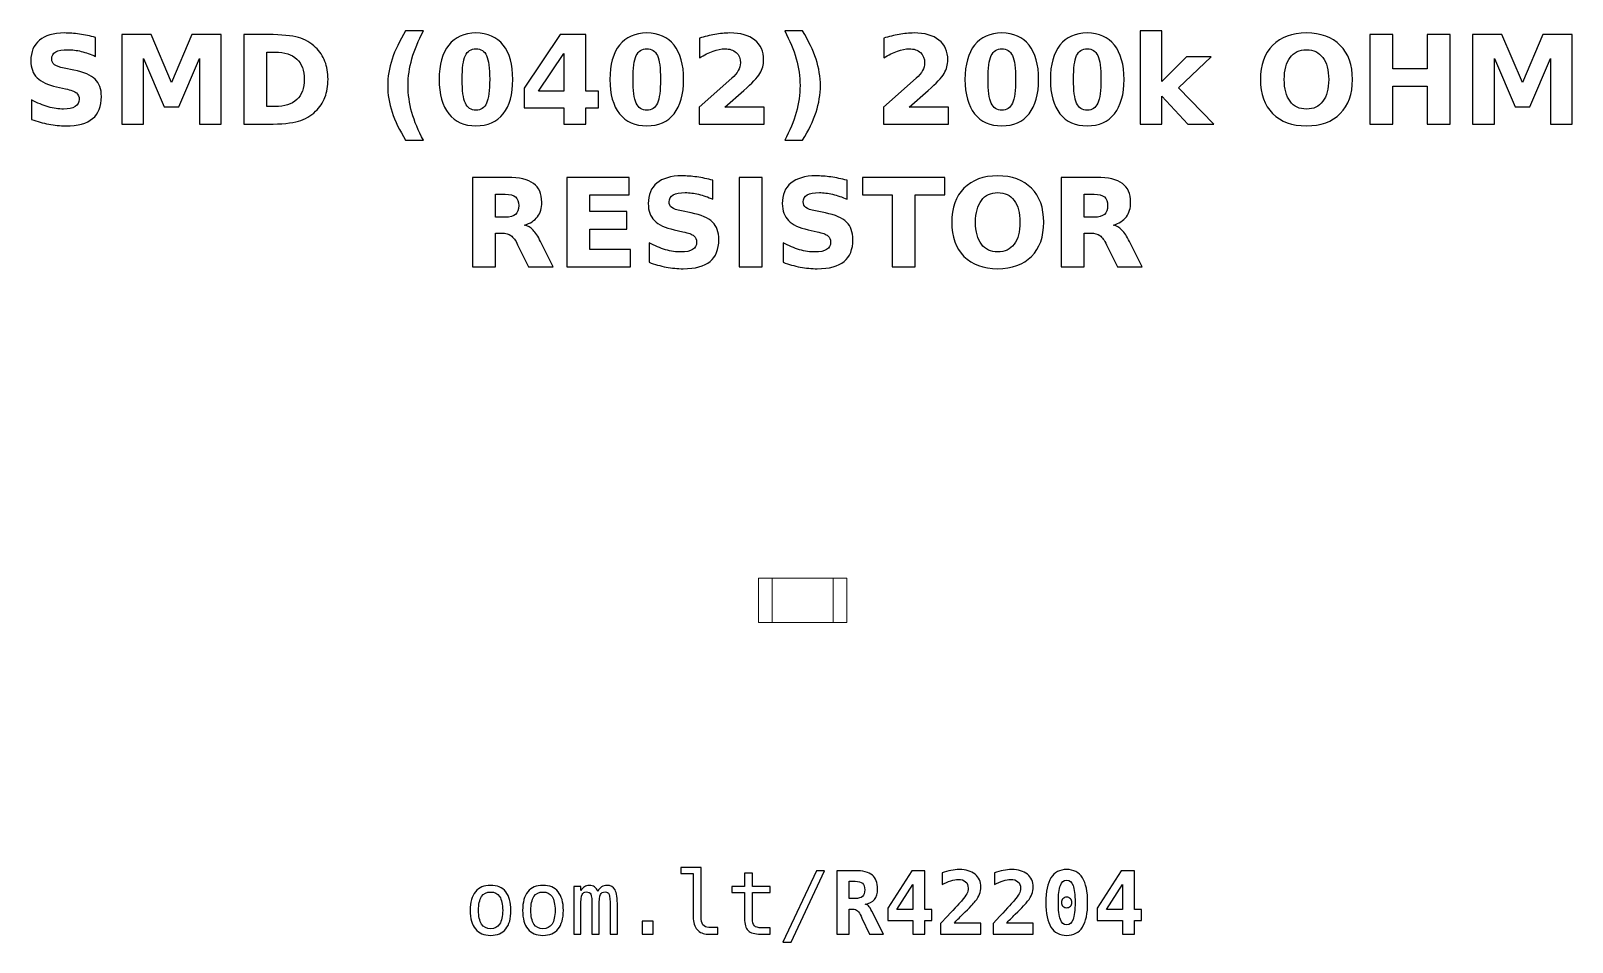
# Model space of a CAD drawing. Header units: centimetres. Extents: x -11.39 to -9.62, y -15.24 to -14.2.
import ezdxf

# ---------------------------------------------------------------- set-up
doc = ezdxf.new("R2010")
doc.units = ezdxf.units.CM
doc.header["$MEASUREMENT"] = 0
doc.layers.add('Layer 1', color=7, linetype='Continuous')

msp = doc.modelspace()

# ---------------------------------------------------------------- linework, layer by layer
at = {"layer": 'Layer 1', "color": 7, "lineweight": 9}
for points in [[(-10.5508, -14.8754), (-10.4492, -14.8754), (-10.4492, -14.8246), (-10.5508, -14.8246), (-10.5508, -14.8754)], [(-10.535, -14.8754), (-10.465, -14.8754), (-10.465, -14.8246), (-10.535, -14.8246), (-10.535, -14.8754)]]:
    msp.add_lwpolyline(points, close=True, dxfattribs=at)
at = {"layer": 'Layer 1', "color": 250}
for points, knots in [([(-11.31305, -14.20284), (-11.31305, -14.20284), (-11.31305, -14.22459), (-11.31305, -14.22459), (-11.31305, -14.22459), (-11.3187, -14.22207), (-11.32422, -14.22017), (-11.32958, -14.21888), (-11.32958, -14.21888), (-11.33497, -14.21758), (-11.34005, -14.21695), (-11.34482, -14.21695), (-11.34482, -14.21695), (-11.35115, -14.21695), (-11.35585, -14.21782), (-11.35889, -14.21956), (-11.35889, -14.21956), (-11.36192, -14.22132), (-11.36343, -14.22403), (-11.36343, -14.2277), (-11.36343, -14.2277), (-11.36343, -14.23045), (-11.36242, -14.23261), (-11.36037, -14.23414), (-11.36037, -14.23414), (-11.35832, -14.23567), (-11.35461, -14.23701), (-11.34922, -14.23811), (-11.34922, -14.23811), (-11.34922, -14.23811), (-11.33793, -14.24037), (-11.33793, -14.24037), (-11.33793, -14.24037), (-11.32648, -14.24268), (-11.31837, -14.24616), (-11.31355, -14.25086), (-11.31355, -14.25086), (-11.30872, -14.25554), (-11.3063, -14.2622), (-11.3063, -14.27083), (-11.3063, -14.27083), (-11.3063, -14.28219), (-11.30966, -14.29063), (-11.31639, -14.29616), (-11.31639, -14.29616), (-11.32312, -14.30168), (-11.33339, -14.30446), (-11.34722, -14.30446), (-11.34722, -14.30446), (-11.35376, -14.30446), (-11.3603, -14.30385), (-11.36686, -14.3026), (-11.36686, -14.3026), (-11.37342, -14.30135), (-11.38001, -14.29952), (-11.38657, -14.2971), (-11.38657, -14.2971), (-11.38657, -14.2971), (-11.38657, -14.27471), (-11.38657, -14.27471), (-11.38657, -14.27471), (-11.38001, -14.27819), (-11.37366, -14.28082), (-11.36752, -14.28259), (-11.36752, -14.28259), (-11.36138, -14.28435), (-11.35548, -14.28524), (-11.34979, -14.28524), (-11.34979, -14.28524), (-11.344, -14.28524), (-11.33956, -14.28428), (-11.33648, -14.28235), (-11.33648, -14.28235), (-11.33339, -14.28042), (-11.33187, -14.27767), (-11.33187, -14.27407), (-11.33187, -14.27407), (-11.33187, -14.27087), (-11.3329, -14.26838), (-11.33499, -14.26664), (-11.33499, -14.26664), (-11.33709, -14.2649), (-11.34125, -14.26333), (-11.34751, -14.26196), (-11.34751, -14.26196), (-11.34751, -14.26196), (-11.35778, -14.25968), (-11.35778, -14.25968), (-11.35778, -14.25968), (-11.36806, -14.25747), (-11.37559, -14.25397), (-11.38034, -14.24914), (-11.38034, -14.24914), (-11.38509, -14.24432), (-11.38746, -14.23781), (-11.38746, -14.22965), (-11.38746, -14.22965), (-11.38746, -14.21939), (-11.38415, -14.21151), (-11.37754, -14.20601), (-11.37754, -14.20601), (-11.37093, -14.20048), (-11.36143, -14.19773), (-11.34901, -14.19773), (-11.34901, -14.19773), (-11.34337, -14.19773), (-11.33756, -14.19816), (-11.33158, -14.199), (-11.33158, -14.199), (-11.32561, -14.19985), (-11.31943, -14.20112), (-11.31305, -14.20284)], [0, 0, 0, 0, 0.0357143, 0.0357143, 0.0357143, 0.0357143, 0.0714286, 0.0714286, 0.0714286, 0.0714286, 0.1071429, 0.1071429, 0.1071429, 0.1071429, 0.1428571, 0.1428571, 0.1428571, 0.1428571, 0.1785714, 0.1785714, 0.1785714, 0.1785714, 0.2142857, 0.2142857, 0.2142857, 0.2142857, 0.25, 0.25, 0.25, 0.25, 0.2857143, 0.2857143, 0.2857143, 0.2857143, 0.3214286, 0.3214286, 0.3214286, 0.3214286, 0.3571429, 0.3571429, 0.3571429, 0.3571429, 0.3928571, 0.3928571, 0.3928571, 0.3928571, 0.4285714, 0.4285714, 0.4285714, 0.4285714, 0.4642857, 0.4642857, 0.4642857, 0.4642857, 0.5, 0.5, 0.5, 0.5, 0.5357143, 0.5357143, 0.5357143, 0.5357143, 0.5714286, 0.5714286, 0.5714286, 0.5714286, 0.6071429, 0.6071429, 0.6071429, 0.6071429, 0.6428571, 0.6428571, 0.6428571, 0.6428571, 0.6785714, 0.6785714, 0.6785714, 0.6785714, 0.7142857, 0.7142857, 0.7142857, 0.7142857, 0.75, 0.75, 0.75, 0.75, 0.7857143, 0.7857143, 0.7857143, 0.7857143, 0.8214286, 0.8214286, 0.8214286, 0.8214286, 0.8571429, 0.8571429, 0.8571429, 0.8571429, 0.8928571, 0.8928571, 0.8928571, 0.8928571, 0.9285714, 0.9285714, 0.9285714, 0.9285714, 0.9642857, 0.9642857, 0.9642857, 0.9642857, 1, 1, 1, 1]), ([(-11.28302, -14.19959), (-11.28302, -14.19959), (-11.24927, -14.19959), (-11.24927, -14.19959), (-11.24927, -14.19959), (-11.24927, -14.19959), (-11.22582, -14.25465), (-11.22582, -14.25465), (-11.22582, -14.25465), (-11.22582, -14.25465), (-11.20226, -14.19959), (-11.20226, -14.19959), (-11.20226, -14.19959), (-11.20226, -14.19959), (-11.16858, -14.19959), (-11.16858, -14.19959), (-11.16858, -14.19959), (-11.16858, -14.19959), (-11.16858, -14.30246), (-11.16858, -14.30246), (-11.16858, -14.30246), (-11.16858, -14.30246), (-11.19365, -14.30246), (-11.19365, -14.30246), (-11.19365, -14.30246), (-11.19365, -14.30246), (-11.19365, -14.22722), (-11.19365, -14.22722), (-11.19365, -14.22722), (-11.19365, -14.22722), (-11.21736, -14.28268), (-11.21736, -14.28268), (-11.21736, -14.28268), (-11.21736, -14.28268), (-11.23417, -14.28268), (-11.23417, -14.28268), (-11.23417, -14.28268), (-11.23417, -14.28268), (-11.25788, -14.22722), (-11.25788, -14.22722), (-11.25788, -14.22722), (-11.25788, -14.22722), (-11.25788, -14.30246), (-11.25788, -14.30246), (-11.25788, -14.30246), (-11.25788, -14.30246), (-11.28302, -14.30246), (-11.28302, -14.30246), (-11.28302, -14.30246), (-11.28302, -14.30246), (-11.28302, -14.19959), (-11.28302, -14.19959)], [0, 0, 0, 0, 0.0769231, 0.0769231, 0.0769231, 0.0769231, 0.1538462, 0.1538462, 0.1538462, 0.1538462, 0.2307692, 0.2307692, 0.2307692, 0.2307692, 0.3076923, 0.3076923, 0.3076923, 0.3076923, 0.3846154, 0.3846154, 0.3846154, 0.3846154, 0.4615385, 0.4615385, 0.4615385, 0.4615385, 0.5384615, 0.5384615, 0.5384615, 0.5384615, 0.6153846, 0.6153846, 0.6153846, 0.6153846, 0.6923077, 0.6923077, 0.6923077, 0.6923077, 0.7692308, 0.7692308, 0.7692308, 0.7692308, 0.8461538, 0.8461538, 0.8461538, 0.8461538, 0.9230769, 0.9230769, 0.9230769, 0.9230769, 1, 1, 1, 1]), ([(-11.14259, -14.19959), (-11.14259, -14.19959), (-11.1146, -14.19959), (-11.1146, -14.19959), (-11.1146, -14.19959), (-11.09899, -14.19959), (-11.08737, -14.2007), (-11.07973, -14.20293), (-11.07973, -14.20293), (-11.07208, -14.20516), (-11.06552, -14.20893), (-11.06004, -14.21427), (-11.06004, -14.21427), (-11.05522, -14.2189), (-11.05165, -14.22426), (-11.04929, -14.23033), (-11.04929, -14.23033), (-11.04697, -14.23637), (-11.04579, -14.24324), (-11.04579, -14.25093), (-11.04579, -14.25093), (-11.04579, -14.25869), (-11.04697, -14.26561), (-11.04929, -14.2717), (-11.04929, -14.2717), (-11.05165, -14.27779), (-11.05522, -14.28315), (-11.06004, -14.28778), (-11.06004, -14.28778), (-11.06557, -14.29312), (-11.07218, -14.29689), (-11.07989, -14.29912), (-11.07989, -14.29912), (-11.08761, -14.30135), (-11.09918, -14.30246), (-11.1146, -14.30246), (-11.1146, -14.30246), (-11.1146, -14.30246), (-11.14259, -14.30246), (-11.14259, -14.30246), (-11.14259, -14.30246), (-11.14259, -14.30246), (-11.14259, -14.19959), (-11.14259, -14.19959)], [0, 0, 0, 0, 0.0909091, 0.0909091, 0.0909091, 0.0909091, 0.1818182, 0.1818182, 0.1818182, 0.1818182, 0.2727273, 0.2727273, 0.2727273, 0.2727273, 0.3636364, 0.3636364, 0.3636364, 0.3636364, 0.4545455, 0.4545455, 0.4545455, 0.4545455, 0.5454545, 0.5454545, 0.5454545, 0.5454545, 0.6363636, 0.6363636, 0.6363636, 0.6363636, 0.7272727, 0.7272727, 0.7272727, 0.7272727, 0.8181818, 0.8181818, 0.8181818, 0.8181818, 0.9090909, 0.9090909, 0.9090909, 0.9090909, 1, 1, 1, 1]), ([(-10.9361, -14.32106), (-10.9361, -14.32106), (-10.95656, -14.32106), (-10.95656, -14.32106), (-10.95656, -14.32106), (-10.96359, -14.30973), (-10.96879, -14.29893), (-10.97213, -14.2887), (-10.97213, -14.2887), (-10.97549, -14.27849), (-10.97716, -14.26836), (-10.97716, -14.25829), (-10.97716, -14.25829), (-10.97716, -14.24823), (-10.97547, -14.23804), (-10.97211, -14.22774), (-10.97211, -14.22774), (-10.96872, -14.21742), (-10.96355, -14.20665), (-10.95656, -14.19538), (-10.95656, -14.19538), (-10.95656, -14.19538), (-10.9361, -14.19538), (-10.9361, -14.19538), (-10.9361, -14.19538), (-10.94198, -14.20627), (-10.94638, -14.21692), (-10.94932, -14.22732), (-10.94932, -14.22732), (-10.95226, -14.23771), (-10.95374, -14.24799), (-10.95374, -14.25815), (-10.95374, -14.25815), (-10.95374, -14.26831), (-10.95228, -14.27859), (-10.94937, -14.28903), (-10.94937, -14.28903), (-10.94645, -14.29945), (-10.94203, -14.31013), (-10.9361, -14.32106)], [0, 0, 0, 0, 0.1, 0.1, 0.1, 0.1, 0.2, 0.2, 0.2, 0.2, 0.3, 0.3, 0.3, 0.3, 0.4, 0.4, 0.4, 0.4, 0.5, 0.5, 0.5, 0.5, 0.6, 0.6, 0.6, 0.6, 0.7, 0.7, 0.7, 0.7, 0.8, 0.8, 0.8, 0.8, 0.9, 0.9, 0.9, 0.9, 1, 1, 1, 1]), ([(-10.83337, -14.25112), (-10.83337, -14.26817), (-10.83704, -14.28132), (-10.8444, -14.29058), (-10.8444, -14.29058), (-10.85174, -14.29983), (-10.86218, -14.30446), (-10.87568, -14.30446), (-10.87568, -14.30446), (-10.88923, -14.30446), (-10.89969, -14.29983), (-10.90703, -14.29058), (-10.90703, -14.29058), (-10.91439, -14.28132), (-10.91806, -14.26817), (-10.91806, -14.25112), (-10.91806, -14.25112), (-10.91806, -14.23405), (-10.91439, -14.22087), (-10.90703, -14.21161), (-10.90703, -14.21161), (-10.89969, -14.20237), (-10.88923, -14.19773), (-10.87568, -14.19773), (-10.87568, -14.19773), (-10.86218, -14.19773), (-10.85174, -14.20237), (-10.8444, -14.21161), (-10.8444, -14.21161), (-10.83704, -14.22087), (-10.83337, -14.23405), (-10.83337, -14.25112)], [0, 0, 0, 0, 0.125, 0.125, 0.125, 0.125, 0.25, 0.25, 0.25, 0.25, 0.375, 0.375, 0.375, 0.375, 0.5, 0.5, 0.5, 0.5, 0.625, 0.625, 0.625, 0.625, 0.75, 0.75, 0.75, 0.75, 0.875, 0.875, 0.875, 0.875, 1, 1, 1, 1]), ([(-10.77907, -14.19959), (-10.77907, -14.19959), (-10.74957, -14.19959), (-10.74957, -14.19959), (-10.74957, -14.19959), (-10.74957, -14.19959), (-10.74957, -14.2645), (-10.74957, -14.2645), (-10.74957, -14.2645), (-10.74957, -14.2645), (-10.7349, -14.2645), (-10.7349, -14.2645), (-10.7349, -14.2645), (-10.7349, -14.2645), (-10.7349, -14.28372), (-10.7349, -14.28372), (-10.7349, -14.28372), (-10.7349, -14.28372), (-10.74957, -14.28372), (-10.74957, -14.28372), (-10.74957, -14.28372), (-10.74957, -14.28372), (-10.74957, -14.30246), (-10.74957, -14.30246), (-10.74957, -14.30246), (-10.74957, -14.30246), (-10.77464, -14.30246), (-10.77464, -14.30246), (-10.77464, -14.30246), (-10.77464, -14.30246), (-10.77464, -14.28372), (-10.77464, -14.28372), (-10.77464, -14.28372), (-10.77464, -14.28372), (-10.82027, -14.28372), (-10.82027, -14.28372), (-10.82027, -14.28372), (-10.82027, -14.28372), (-10.82027, -14.26097), (-10.82027, -14.26097), (-10.82027, -14.26097), (-10.82027, -14.26097), (-10.77907, -14.19959), (-10.77907, -14.19959)], [0, 0, 0, 0, 0.0909091, 0.0909091, 0.0909091, 0.0909091, 0.1818182, 0.1818182, 0.1818182, 0.1818182, 0.2727273, 0.2727273, 0.2727273, 0.2727273, 0.3636364, 0.3636364, 0.3636364, 0.3636364, 0.4545455, 0.4545455, 0.4545455, 0.4545455, 0.5454545, 0.5454545, 0.5454545, 0.5454545, 0.6363636, 0.6363636, 0.6363636, 0.6363636, 0.7272727, 0.7272727, 0.7272727, 0.7272727, 0.8181818, 0.8181818, 0.8181818, 0.8181818, 0.9090909, 0.9090909, 0.9090909, 0.9090909, 1, 1, 1, 1]), ([(-10.63699, -14.25112), (-10.63699, -14.26817), (-10.64066, -14.28132), (-10.64802, -14.29058), (-10.64802, -14.29058), (-10.65536, -14.29983), (-10.6658, -14.30446), (-10.6793, -14.30446), (-10.6793, -14.30446), (-10.69285, -14.30446), (-10.70331, -14.29983), (-10.71065, -14.29058), (-10.71065, -14.29058), (-10.71801, -14.28132), (-10.72168, -14.26817), (-10.72168, -14.25112), (-10.72168, -14.25112), (-10.72168, -14.23405), (-10.71801, -14.22087), (-10.71065, -14.21161), (-10.71065, -14.21161), (-10.70331, -14.20237), (-10.69285, -14.19773), (-10.6793, -14.19773), (-10.6793, -14.19773), (-10.6658, -14.19773), (-10.65536, -14.20237), (-10.64802, -14.21161), (-10.64802, -14.21161), (-10.64066, -14.22087), (-10.63699, -14.23405), (-10.63699, -14.25112)], [0, 0, 0, 0, 0.125, 0.125, 0.125, 0.125, 0.25, 0.25, 0.25, 0.25, 0.375, 0.375, 0.375, 0.375, 0.5, 0.5, 0.5, 0.5, 0.625, 0.625, 0.625, 0.625, 0.75, 0.75, 0.75, 0.75, 0.875, 0.875, 0.875, 0.875, 1, 1, 1, 1]), ([(-10.58958, -14.28296), (-10.58958, -14.28296), (-10.5443, -14.28296), (-10.5443, -14.28296), (-10.5443, -14.28296), (-10.5443, -14.28296), (-10.5443, -14.30246), (-10.5443, -14.30246), (-10.5443, -14.30246), (-10.5443, -14.30246), (-10.61907, -14.30246), (-10.61907, -14.30246), (-10.61907, -14.30246), (-10.61907, -14.30246), (-10.61907, -14.28296), (-10.61907, -14.28296), (-10.61907, -14.28296), (-10.61907, -14.28296), (-10.58151, -14.24983), (-10.58151, -14.24983), (-10.58151, -14.24983), (-10.57815, -14.24679), (-10.57568, -14.24383), (-10.57408, -14.24094), (-10.57408, -14.24094), (-10.57246, -14.23804), (-10.57166, -14.23503), (-10.57166, -14.2319), (-10.57166, -14.2319), (-10.57166, -14.22708), (-10.57328, -14.2232), (-10.57652, -14.22026), (-10.57652, -14.22026), (-10.57975, -14.21732), (-10.58405, -14.21587), (-10.58944, -14.21587), (-10.58944, -14.21587), (-10.59357, -14.21587), (-10.59809, -14.21676), (-10.60301, -14.21852), (-10.60301, -14.21852), (-10.60792, -14.22029), (-10.61319, -14.22292), (-10.61879, -14.2264), (-10.61879, -14.2264), (-10.61879, -14.2264), (-10.61879, -14.2038), (-10.61879, -14.2038), (-10.61879, -14.2038), (-10.61281, -14.20183), (-10.60691, -14.20032), (-10.60108, -14.19929), (-10.60108, -14.19929), (-10.59524, -14.19825), (-10.58953, -14.19773), (-10.58391, -14.19773), (-10.58391, -14.19773), (-10.57161, -14.19773), (-10.56204, -14.20044), (-10.55522, -14.20587), (-10.55522, -14.20587), (-10.5484, -14.21128), (-10.54499, -14.21883), (-10.54499, -14.22854), (-10.54499, -14.22854), (-10.54499, -14.23414), (-10.54644, -14.23936), (-10.54934, -14.24421), (-10.54934, -14.24421), (-10.55223, -14.24905), (-10.55832, -14.25554), (-10.56759, -14.26368), (-10.56759, -14.26368), (-10.56759, -14.26368), (-10.58958, -14.28296), (-10.58958, -14.28296)], [0, 0, 0, 0, 0.0526316, 0.0526316, 0.0526316, 0.0526316, 0.1052632, 0.1052632, 0.1052632, 0.1052632, 0.1578947, 0.1578947, 0.1578947, 0.1578947, 0.2105263, 0.2105263, 0.2105263, 0.2105263, 0.2631579, 0.2631579, 0.2631579, 0.2631579, 0.3157895, 0.3157895, 0.3157895, 0.3157895, 0.3684211, 0.3684211, 0.3684211, 0.3684211, 0.4210526, 0.4210526, 0.4210526, 0.4210526, 0.4736842, 0.4736842, 0.4736842, 0.4736842, 0.5263158, 0.5263158, 0.5263158, 0.5263158, 0.5789474, 0.5789474, 0.5789474, 0.5789474, 0.6315789, 0.6315789, 0.6315789, 0.6315789, 0.6842105, 0.6842105, 0.6842105, 0.6842105, 0.7368421, 0.7368421, 0.7368421, 0.7368421, 0.7894737, 0.7894737, 0.7894737, 0.7894737, 0.8421053, 0.8421053, 0.8421053, 0.8421053, 0.8947368, 0.8947368, 0.8947368, 0.8947368, 0.9473684, 0.9473684, 0.9473684, 0.9473684, 1, 1, 1, 1]), ([(-10.52076, -14.32106), (-10.51488, -14.31013), (-10.51046, -14.29945), (-10.50752, -14.28903), (-10.50752, -14.28903), (-10.50458, -14.27859), (-10.50312, -14.26831), (-10.50312, -14.25815), (-10.50312, -14.25815), (-10.50312, -14.24799), (-10.50458, -14.23771), (-10.50752, -14.22732), (-10.50752, -14.22732), (-10.51046, -14.21692), (-10.51488, -14.20627), (-10.52076, -14.19538), (-10.52076, -14.19538), (-10.52076, -14.19538), (-10.5003, -14.19538), (-10.5003, -14.19538), (-10.5003, -14.19538), (-10.49332, -14.20665), (-10.48814, -14.21742), (-10.48475, -14.22774), (-10.48475, -14.22774), (-10.48139, -14.23804), (-10.4797, -14.24823), (-10.4797, -14.25829), (-10.4797, -14.25829), (-10.4797, -14.26836), (-10.48137, -14.27849), (-10.48473, -14.2887), (-10.48473, -14.2887), (-10.48807, -14.29893), (-10.49327, -14.30973), (-10.5003, -14.32106), (-10.5003, -14.32106), (-10.5003, -14.32106), (-10.52076, -14.32106), (-10.52076, -14.32106)], [0, 0, 0, 0, 0.1, 0.1, 0.1, 0.1, 0.2, 0.2, 0.2, 0.2, 0.3, 0.3, 0.3, 0.3, 0.4, 0.4, 0.4, 0.4, 0.5, 0.5, 0.5, 0.5, 0.6, 0.6, 0.6, 0.6, 0.7, 0.7, 0.7, 0.7, 0.8, 0.8, 0.8, 0.8, 0.9, 0.9, 0.9, 0.9, 1, 1, 1, 1]), ([(-10.37777, -14.28296), (-10.37777, -14.28296), (-10.33249, -14.28296), (-10.33249, -14.28296), (-10.33249, -14.28296), (-10.33249, -14.28296), (-10.33249, -14.30246), (-10.33249, -14.30246), (-10.33249, -14.30246), (-10.33249, -14.30246), (-10.40726, -14.30246), (-10.40726, -14.30246), (-10.40726, -14.30246), (-10.40726, -14.30246), (-10.40726, -14.28296), (-10.40726, -14.28296), (-10.40726, -14.28296), (-10.40726, -14.28296), (-10.3697, -14.24983), (-10.3697, -14.24983), (-10.3697, -14.24983), (-10.36634, -14.24679), (-10.36387, -14.24383), (-10.36227, -14.24094), (-10.36227, -14.24094), (-10.36065, -14.23804), (-10.35985, -14.23503), (-10.35985, -14.2319), (-10.35985, -14.2319), (-10.35985, -14.22708), (-10.36147, -14.2232), (-10.36471, -14.22026), (-10.36471, -14.22026), (-10.36794, -14.21732), (-10.37224, -14.21587), (-10.37763, -14.21587), (-10.37763, -14.21587), (-10.38176, -14.21587), (-10.38628, -14.21676), (-10.3912, -14.21852), (-10.3912, -14.21852), (-10.39611, -14.22029), (-10.40138, -14.22292), (-10.40698, -14.2264), (-10.40698, -14.2264), (-10.40698, -14.2264), (-10.40698, -14.2038), (-10.40698, -14.2038), (-10.40698, -14.2038), (-10.401, -14.20183), (-10.3951, -14.20032), (-10.38927, -14.19929), (-10.38927, -14.19929), (-10.38343, -14.19825), (-10.37772, -14.19773), (-10.3721, -14.19773), (-10.3721, -14.19773), (-10.3598, -14.19773), (-10.35023, -14.20044), (-10.34341, -14.20587), (-10.34341, -14.20587), (-10.33659, -14.21128), (-10.33318, -14.21883), (-10.33318, -14.22854), (-10.33318, -14.22854), (-10.33318, -14.23414), (-10.33463, -14.23936), (-10.33753, -14.24421), (-10.33753, -14.24421), (-10.34042, -14.24905), (-10.34651, -14.25554), (-10.35578, -14.26368), (-10.35578, -14.26368), (-10.35578, -14.26368), (-10.37777, -14.28296), (-10.37777, -14.28296)], [0, 0, 0, 0, 0.0526316, 0.0526316, 0.0526316, 0.0526316, 0.1052632, 0.1052632, 0.1052632, 0.1052632, 0.1578947, 0.1578947, 0.1578947, 0.1578947, 0.2105263, 0.2105263, 0.2105263, 0.2105263, 0.2631579, 0.2631579, 0.2631579, 0.2631579, 0.3157895, 0.3157895, 0.3157895, 0.3157895, 0.3684211, 0.3684211, 0.3684211, 0.3684211, 0.4210526, 0.4210526, 0.4210526, 0.4210526, 0.4736842, 0.4736842, 0.4736842, 0.4736842, 0.5263158, 0.5263158, 0.5263158, 0.5263158, 0.5789474, 0.5789474, 0.5789474, 0.5789474, 0.6315789, 0.6315789, 0.6315789, 0.6315789, 0.6842105, 0.6842105, 0.6842105, 0.6842105, 0.7368421, 0.7368421, 0.7368421, 0.7368421, 0.7894737, 0.7894737, 0.7894737, 0.7894737, 0.8421053, 0.8421053, 0.8421053, 0.8421053, 0.8947368, 0.8947368, 0.8947368, 0.8947368, 0.9473684, 0.9473684, 0.9473684, 0.9473684, 1, 1, 1, 1]), ([(-10.2288, -14.25112), (-10.2288, -14.26817), (-10.23247, -14.28132), (-10.23983, -14.29058), (-10.23983, -14.29058), (-10.24717, -14.29983), (-10.25761, -14.30446), (-10.27111, -14.30446), (-10.27111, -14.30446), (-10.28466, -14.30446), (-10.29512, -14.29983), (-10.30246, -14.29058), (-10.30246, -14.29058), (-10.30982, -14.28132), (-10.31349, -14.26817), (-10.31349, -14.25112), (-10.31349, -14.25112), (-10.31349, -14.23405), (-10.30982, -14.22087), (-10.30246, -14.21161), (-10.30246, -14.21161), (-10.29512, -14.20237), (-10.28466, -14.19773), (-10.27111, -14.19773), (-10.27111, -14.19773), (-10.25761, -14.19773), (-10.24717, -14.20237), (-10.23983, -14.21161), (-10.23983, -14.21161), (-10.23247, -14.22087), (-10.2288, -14.23405), (-10.2288, -14.25112)], [0, 0, 0, 0, 0.125, 0.125, 0.125, 0.125, 0.25, 0.25, 0.25, 0.25, 0.375, 0.375, 0.375, 0.375, 0.5, 0.5, 0.5, 0.5, 0.625, 0.625, 0.625, 0.625, 0.75, 0.75, 0.75, 0.75, 0.875, 0.875, 0.875, 0.875, 1, 1, 1, 1]), ([(-10.13061, -14.25112), (-10.13061, -14.26817), (-10.13428, -14.28132), (-10.14164, -14.29058), (-10.14164, -14.29058), (-10.14898, -14.29983), (-10.15942, -14.30446), (-10.17292, -14.30446), (-10.17292, -14.30446), (-10.18647, -14.30446), (-10.19693, -14.29983), (-10.20427, -14.29058), (-10.20427, -14.29058), (-10.21163, -14.28132), (-10.2153, -14.26817), (-10.2153, -14.25112), (-10.2153, -14.25112), (-10.2153, -14.23405), (-10.21163, -14.22087), (-10.20427, -14.21161), (-10.20427, -14.21161), (-10.19693, -14.20237), (-10.18647, -14.19773), (-10.17292, -14.19773), (-10.17292, -14.19773), (-10.15942, -14.19773), (-10.14898, -14.20237), (-10.14164, -14.21161), (-10.14164, -14.21161), (-10.13428, -14.22087), (-10.13061, -14.23405), (-10.13061, -14.25112)], [0, 0, 0, 0, 0.125, 0.125, 0.125, 0.125, 0.25, 0.25, 0.25, 0.25, 0.375, 0.375, 0.375, 0.375, 0.5, 0.5, 0.5, 0.5, 0.625, 0.625, 0.625, 0.625, 0.75, 0.75, 0.75, 0.75, 0.875, 0.875, 0.875, 0.875, 1, 1, 1, 1]), ([(-10.11201, -14.19524), (-10.11201, -14.19524), (-10.08734, -14.19524), (-10.08734, -14.19524), (-10.08734, -14.19524), (-10.08734, -14.19524), (-10.08734, -14.25361), (-10.08734, -14.25361), (-10.08734, -14.25361), (-10.08734, -14.25361), (-10.05895, -14.2253), (-10.05895, -14.2253), (-10.05895, -14.2253), (-10.05895, -14.2253), (-10.03028, -14.2253), (-10.03028, -14.2253), (-10.03028, -14.2253), (-10.03028, -14.2253), (-10.06798, -14.26071), (-10.06798, -14.26071), (-10.06798, -14.26071), (-10.06798, -14.26071), (-10.02732, -14.30246), (-10.02732, -14.30246), (-10.02732, -14.30246), (-10.02732, -14.30246), (-10.05723, -14.30246), (-10.05723, -14.30246), (-10.05723, -14.30246), (-10.05723, -14.30246), (-10.08734, -14.27029), (-10.08734, -14.27029), (-10.08734, -14.27029), (-10.08734, -14.27029), (-10.08734, -14.30246), (-10.08734, -14.30246), (-10.08734, -14.30246), (-10.08734, -14.30246), (-10.11201, -14.30246), (-10.11201, -14.30246), (-10.11201, -14.30246), (-10.11201, -14.30246), (-10.11201, -14.19524), (-10.11201, -14.19524)], [0, 0, 0, 0, 0.0909091, 0.0909091, 0.0909091, 0.0909091, 0.1818182, 0.1818182, 0.1818182, 0.1818182, 0.2727273, 0.2727273, 0.2727273, 0.2727273, 0.3636364, 0.3636364, 0.3636364, 0.3636364, 0.4545455, 0.4545455, 0.4545455, 0.4545455, 0.5454545, 0.5454545, 0.5454545, 0.5454545, 0.6363636, 0.6363636, 0.6363636, 0.6363636, 0.7272727, 0.7272727, 0.7272727, 0.7272727, 0.8181818, 0.8181818, 0.8181818, 0.8181818, 0.9090909, 0.9090909, 0.9090909, 0.9090909, 1, 1, 1, 1]), ([(-9.92094, -14.19773), (-9.90441, -14.19773), (-9.89145, -14.20246), (-9.88209, -14.21194), (-9.88209, -14.21194), (-9.87271, -14.22139), (-9.86803, -14.23444), (-9.86803, -14.25112), (-9.86803, -14.25112), (-9.86803, -14.26775), (-9.87271, -14.2808), (-9.88209, -14.29025), (-9.88209, -14.29025), (-9.89145, -14.29973), (-9.90441, -14.30446), (-9.92094, -14.30446), (-9.92094, -14.30446), (-9.93743, -14.30446), (-9.95036, -14.29973), (-9.95977, -14.29025), (-9.95977, -14.29025), (-9.96915, -14.2808), (-9.97386, -14.26775), (-9.97386, -14.25112), (-9.97386, -14.25112), (-9.97386, -14.23444), (-9.96915, -14.22139), (-9.95977, -14.21194), (-9.95977, -14.21194), (-9.95036, -14.20246), (-9.93743, -14.19773), (-9.92094, -14.19773)], [0, 0, 0, 0, 0.125, 0.125, 0.125, 0.125, 0.25, 0.25, 0.25, 0.25, 0.375, 0.375, 0.375, 0.375, 0.5, 0.5, 0.5, 0.5, 0.625, 0.625, 0.625, 0.625, 0.75, 0.75, 0.75, 0.75, 0.875, 0.875, 0.875, 0.875, 1, 1, 1, 1]), ([(-9.84796, -14.19959), (-9.84796, -14.19959), (-9.82143, -14.19959), (-9.82143, -14.19959), (-9.82143, -14.19959), (-9.82143, -14.19959), (-9.82143, -14.2388), (-9.82143, -14.2388), (-9.82143, -14.2388), (-9.82143, -14.2388), (-9.7823, -14.2388), (-9.7823, -14.2388), (-9.7823, -14.2388), (-9.7823, -14.2388), (-9.7823, -14.19959), (-9.7823, -14.19959), (-9.7823, -14.19959), (-9.7823, -14.19959), (-9.75577, -14.19959), (-9.75577, -14.19959), (-9.75577, -14.19959), (-9.75577, -14.19959), (-9.75577, -14.30246), (-9.75577, -14.30246), (-9.75577, -14.30246), (-9.75577, -14.30246), (-9.7823, -14.30246), (-9.7823, -14.30246), (-9.7823, -14.30246), (-9.7823, -14.30246), (-9.7823, -14.25886), (-9.7823, -14.25886), (-9.7823, -14.25886), (-9.7823, -14.25886), (-9.82143, -14.25886), (-9.82143, -14.25886), (-9.82143, -14.25886), (-9.82143, -14.25886), (-9.82143, -14.30246), (-9.82143, -14.30246), (-9.82143, -14.30246), (-9.82143, -14.30246), (-9.84796, -14.30246), (-9.84796, -14.30246), (-9.84796, -14.30246), (-9.84796, -14.30246), (-9.84796, -14.19959), (-9.84796, -14.19959)], [0, 0, 0, 0, 0.0833333, 0.0833333, 0.0833333, 0.0833333, 0.1666667, 0.1666667, 0.1666667, 0.1666667, 0.25, 0.25, 0.25, 0.25, 0.3333333, 0.3333333, 0.3333333, 0.3333333, 0.4166667, 0.4166667, 0.4166667, 0.4166667, 0.5, 0.5, 0.5, 0.5, 0.5833333, 0.5833333, 0.5833333, 0.5833333, 0.6666667, 0.6666667, 0.6666667, 0.6666667, 0.75, 0.75, 0.75, 0.75, 0.8333333, 0.8333333, 0.8333333, 0.8333333, 0.9166667, 0.9166667, 0.9166667, 0.9166667, 1, 1, 1, 1]), ([(-9.72987, -14.19959), (-9.72987, -14.19959), (-9.69612, -14.19959), (-9.69612, -14.19959), (-9.69612, -14.19959), (-9.69612, -14.19959), (-9.67267, -14.25465), (-9.67267, -14.25465), (-9.67267, -14.25465), (-9.67267, -14.25465), (-9.64911, -14.19959), (-9.64911, -14.19959), (-9.64911, -14.19959), (-9.64911, -14.19959), (-9.61543, -14.19959), (-9.61543, -14.19959), (-9.61543, -14.19959), (-9.61543, -14.19959), (-9.61543, -14.30246), (-9.61543, -14.30246), (-9.61543, -14.30246), (-9.61543, -14.30246), (-9.6405, -14.30246), (-9.6405, -14.30246), (-9.6405, -14.30246), (-9.6405, -14.30246), (-9.6405, -14.22722), (-9.6405, -14.22722), (-9.6405, -14.22722), (-9.6405, -14.22722), (-9.66421, -14.28268), (-9.66421, -14.28268), (-9.66421, -14.28268), (-9.66421, -14.28268), (-9.68102, -14.28268), (-9.68102, -14.28268), (-9.68102, -14.28268), (-9.68102, -14.28268), (-9.70473, -14.22722), (-9.70473, -14.22722), (-9.70473, -14.22722), (-9.70473, -14.22722), (-9.70473, -14.30246), (-9.70473, -14.30246), (-9.70473, -14.30246), (-9.70473, -14.30246), (-9.72987, -14.30246), (-9.72987, -14.30246), (-9.72987, -14.30246), (-9.72987, -14.30246), (-9.72987, -14.19959), (-9.72987, -14.19959)], [0, 0, 0, 0, 0.0769231, 0.0769231, 0.0769231, 0.0769231, 0.1538462, 0.1538462, 0.1538462, 0.1538462, 0.2307692, 0.2307692, 0.2307692, 0.2307692, 0.3076923, 0.3076923, 0.3076923, 0.3076923, 0.3846154, 0.3846154, 0.3846154, 0.3846154, 0.4615385, 0.4615385, 0.4615385, 0.4615385, 0.5384615, 0.5384615, 0.5384615, 0.5384615, 0.6153846, 0.6153846, 0.6153846, 0.6153846, 0.6923077, 0.6923077, 0.6923077, 0.6923077, 0.7692308, 0.7692308, 0.7692308, 0.7692308, 0.8461538, 0.8461538, 0.8461538, 0.8461538, 0.9230769, 0.9230769, 0.9230769, 0.9230769, 1, 1, 1, 1]), ([(-11.11606, -14.21965), (-11.11606, -14.21965), (-11.11606, -14.2824), (-11.11606, -14.2824), (-11.11606, -14.2824), (-11.11606, -14.2824), (-11.10656, -14.2824), (-11.10656, -14.2824), (-11.10656, -14.2824), (-11.09572, -14.2824), (-11.08744, -14.27972), (-11.08173, -14.27433), (-11.08173, -14.27433), (-11.07601, -14.26897), (-11.07314, -14.26116), (-11.07314, -14.25093), (-11.07314, -14.25093), (-11.07314, -14.24072), (-11.07599, -14.23296), (-11.08168, -14.22765), (-11.08168, -14.22765), (-11.08737, -14.22231), (-11.09567, -14.21965), (-11.10656, -14.21965), (-11.10656, -14.21965), (-11.10656, -14.21965), (-11.11606, -14.21965), (-11.11606, -14.21965)], [0, 0, 0, 0, 0.1428571, 0.1428571, 0.1428571, 0.1428571, 0.2857143, 0.2857143, 0.2857143, 0.2857143, 0.4285714, 0.4285714, 0.4285714, 0.4285714, 0.5714286, 0.5714286, 0.5714286, 0.5714286, 0.7142857, 0.7142857, 0.7142857, 0.7142857, 0.8571429, 0.8571429, 0.8571429, 0.8571429, 1, 1, 1, 1]), ([(-10.8599, -14.25093), (-10.8599, -14.23807), (-10.8611, -14.22901), (-10.86352, -14.22374), (-10.86352, -14.22374), (-10.86592, -14.2185), (-10.86999, -14.21587), (-10.87568, -14.21587), (-10.87568, -14.21587), (-10.88137, -14.21587), (-10.88544, -14.2185), (-10.88789, -14.22374), (-10.88789, -14.22374), (-10.89031, -14.22901), (-10.89153, -14.23807), (-10.89153, -14.25093), (-10.89153, -14.25093), (-10.89153, -14.26391), (-10.89031, -14.27309), (-10.88789, -14.2784), (-10.88789, -14.2784), (-10.88544, -14.28374), (-10.88137, -14.2864), (-10.87568, -14.2864), (-10.87568, -14.2864), (-10.87004, -14.2864), (-10.86599, -14.28374), (-10.86354, -14.2784), (-10.86354, -14.2784), (-10.86112, -14.27309), (-10.8599, -14.26391), (-10.8599, -14.25093)], [0, 0, 0, 0, 0.125, 0.125, 0.125, 0.125, 0.25, 0.25, 0.25, 0.25, 0.375, 0.375, 0.375, 0.375, 0.5, 0.5, 0.5, 0.5, 0.625, 0.625, 0.625, 0.625, 0.75, 0.75, 0.75, 0.75, 0.875, 0.875, 0.875, 0.875, 1, 1, 1, 1]), ([(-10.77464, -14.22144), (-10.77464, -14.22144), (-10.80374, -14.2645), (-10.80374, -14.2645), (-10.80374, -14.2645), (-10.80374, -14.2645), (-10.77464, -14.2645), (-10.77464, -14.2645), (-10.77464, -14.2645), (-10.77464, -14.2645), (-10.77464, -14.22144), (-10.77464, -14.22144)], [0, 0, 0, 0, 0.3333333, 0.3333333, 0.3333333, 0.3333333, 0.6666667, 0.6666667, 0.6666667, 0.6666667, 1, 1, 1, 1]), ([(-10.66352, -14.25093), (-10.66352, -14.23807), (-10.66472, -14.22901), (-10.66714, -14.22374), (-10.66714, -14.22374), (-10.66954, -14.2185), (-10.67361, -14.21587), (-10.6793, -14.21587), (-10.6793, -14.21587), (-10.68499, -14.21587), (-10.68906, -14.2185), (-10.69151, -14.22374), (-10.69151, -14.22374), (-10.69393, -14.22901), (-10.69515, -14.23807), (-10.69515, -14.25093), (-10.69515, -14.25093), (-10.69515, -14.26391), (-10.69393, -14.27309), (-10.69151, -14.2784), (-10.69151, -14.2784), (-10.68906, -14.28374), (-10.68499, -14.2864), (-10.6793, -14.2864), (-10.6793, -14.2864), (-10.67366, -14.2864), (-10.66961, -14.28374), (-10.66716, -14.2784), (-10.66716, -14.2784), (-10.66474, -14.27309), (-10.66352, -14.26391), (-10.66352, -14.25093)], [0, 0, 0, 0, 0.125, 0.125, 0.125, 0.125, 0.25, 0.25, 0.25, 0.25, 0.375, 0.375, 0.375, 0.375, 0.5, 0.5, 0.5, 0.5, 0.625, 0.625, 0.625, 0.625, 0.75, 0.75, 0.75, 0.75, 0.875, 0.875, 0.875, 0.875, 1, 1, 1, 1]), ([(-10.25533, -14.25093), (-10.25533, -14.23807), (-10.25653, -14.22901), (-10.25895, -14.22374), (-10.25895, -14.22374), (-10.26135, -14.2185), (-10.26542, -14.21587), (-10.27111, -14.21587), (-10.27111, -14.21587), (-10.2768, -14.21587), (-10.28087, -14.2185), (-10.28332, -14.22374), (-10.28332, -14.22374), (-10.28574, -14.22901), (-10.28696, -14.23807), (-10.28696, -14.25093), (-10.28696, -14.25093), (-10.28696, -14.26391), (-10.28574, -14.27309), (-10.28332, -14.2784), (-10.28332, -14.2784), (-10.28087, -14.28374), (-10.2768, -14.2864), (-10.27111, -14.2864), (-10.27111, -14.2864), (-10.26547, -14.2864), (-10.26142, -14.28374), (-10.25897, -14.2784), (-10.25897, -14.2784), (-10.25655, -14.27309), (-10.25533, -14.26391), (-10.25533, -14.25093)], [0, 0, 0, 0, 0.125, 0.125, 0.125, 0.125, 0.25, 0.25, 0.25, 0.25, 0.375, 0.375, 0.375, 0.375, 0.5, 0.5, 0.5, 0.5, 0.625, 0.625, 0.625, 0.625, 0.75, 0.75, 0.75, 0.75, 0.875, 0.875, 0.875, 0.875, 1, 1, 1, 1]), ([(-10.15714, -14.25093), (-10.15714, -14.23807), (-10.15834, -14.22901), (-10.16076, -14.22374), (-10.16076, -14.22374), (-10.16316, -14.2185), (-10.16723, -14.21587), (-10.17292, -14.21587), (-10.17292, -14.21587), (-10.17861, -14.21587), (-10.18268, -14.2185), (-10.18513, -14.22374), (-10.18513, -14.22374), (-10.18755, -14.22901), (-10.18877, -14.23807), (-10.18877, -14.25093), (-10.18877, -14.25093), (-10.18877, -14.26391), (-10.18755, -14.27309), (-10.18513, -14.2784), (-10.18513, -14.2784), (-10.18268, -14.28374), (-10.17861, -14.2864), (-10.17292, -14.2864), (-10.17292, -14.2864), (-10.16728, -14.2864), (-10.16323, -14.28374), (-10.16078, -14.2784), (-10.16078, -14.2784), (-10.15836, -14.27309), (-10.15714, -14.26391), (-10.15714, -14.25093)], [0, 0, 0, 0, 0.125, 0.125, 0.125, 0.125, 0.25, 0.25, 0.25, 0.25, 0.375, 0.375, 0.375, 0.375, 0.5, 0.5, 0.5, 0.5, 0.625, 0.625, 0.625, 0.625, 0.75, 0.75, 0.75, 0.75, 0.875, 0.875, 0.875, 0.875, 1, 1, 1, 1]), ([(-9.92094, -14.21695), (-9.92903, -14.21695), (-9.93529, -14.21993), (-9.93976, -14.22591), (-9.93976, -14.22591), (-9.9442, -14.23188), (-9.94644, -14.24028), (-9.94644, -14.25112), (-9.94644, -14.25112), (-9.94644, -14.26194), (-9.9442, -14.27031), (-9.93976, -14.27628), (-9.93976, -14.27628), (-9.93529, -14.28226), (-9.92903, -14.28524), (-9.92094, -14.28524), (-9.92094, -14.28524), (-9.9128, -14.28524), (-9.90653, -14.28226), (-9.90206, -14.27628), (-9.90206, -14.27628), (-9.89761, -14.27031), (-9.89538, -14.26194), (-9.89538, -14.25112), (-9.89538, -14.25112), (-9.89538, -14.24028), (-9.89761, -14.23188), (-9.90206, -14.22591), (-9.90206, -14.22591), (-9.90653, -14.21993), (-9.9128, -14.21695), (-9.92094, -14.21695)], [0, 0, 0, 0, 0.125, 0.125, 0.125, 0.125, 0.25, 0.25, 0.25, 0.25, 0.375, 0.375, 0.375, 0.375, 0.5, 0.5, 0.5, 0.5, 0.625, 0.625, 0.625, 0.625, 0.75, 0.75, 0.75, 0.75, 0.875, 0.875, 0.875, 0.875, 1, 1, 1, 1]), ([(-10.85334, -14.42779), (-10.85334, -14.42779), (-10.85334, -14.46671), (-10.85334, -14.46671), (-10.85334, -14.46671), (-10.85334, -14.46671), (-10.87987, -14.46671), (-10.87987, -14.46671), (-10.87987, -14.46671), (-10.87987, -14.46671), (-10.87987, -14.36384), (-10.87987, -14.36384), (-10.87987, -14.36384), (-10.87987, -14.36384), (-10.83935, -14.36384), (-10.83935, -14.36384), (-10.83935, -14.36384), (-10.8258, -14.36384), (-10.81585, -14.36612), (-10.80955, -14.37066), (-10.80955, -14.37066), (-10.80323, -14.3752), (-10.80007, -14.3824), (-10.80007, -14.39223), (-10.80007, -14.39223), (-10.80007, -14.39902), (-10.80172, -14.40462), (-10.80499, -14.40897), (-10.80499, -14.40897), (-10.80828, -14.41335), (-10.81324, -14.41657), (-10.81985, -14.41862), (-10.81985, -14.41862), (-10.81623, -14.41946), (-10.81296, -14.42132), (-10.81009, -14.42424), (-10.81009, -14.42424), (-10.80722, -14.42715), (-10.80433, -14.43157), (-10.80139, -14.4375), (-10.80139, -14.4375), (-10.80139, -14.4375), (-10.78697, -14.46671), (-10.78697, -14.46671), (-10.78697, -14.46671), (-10.78697, -14.46671), (-10.81524, -14.46671), (-10.81524, -14.46671), (-10.81524, -14.46671), (-10.81524, -14.46671), (-10.82778, -14.44115), (-10.82778, -14.44115), (-10.82778, -14.44115), (-10.83029, -14.43602), (-10.83286, -14.43249), (-10.83547, -14.43061), (-10.83547, -14.43061), (-10.83806, -14.42873), (-10.84151, -14.42779), (-10.84584, -14.42779), (-10.84584, -14.42779), (-10.84584, -14.42779), (-10.85334, -14.42779), (-10.85334, -14.42779)], [0, 0, 0, 0, 0.0625, 0.0625, 0.0625, 0.0625, 0.125, 0.125, 0.125, 0.125, 0.1875, 0.1875, 0.1875, 0.1875, 0.25, 0.25, 0.25, 0.25, 0.3125, 0.3125, 0.3125, 0.3125, 0.375, 0.375, 0.375, 0.375, 0.4375, 0.4375, 0.4375, 0.4375, 0.5, 0.5, 0.5, 0.5, 0.5625, 0.5625, 0.5625, 0.5625, 0.625, 0.625, 0.625, 0.625, 0.6875, 0.6875, 0.6875, 0.6875, 0.75, 0.75, 0.75, 0.75, 0.8125, 0.8125, 0.8125, 0.8125, 0.875, 0.875, 0.875, 0.875, 0.9375, 0.9375, 0.9375, 0.9375, 1, 1, 1, 1]), ([(-10.77122, -14.36384), (-10.77122, -14.36384), (-10.69963, -14.36384), (-10.69963, -14.36384), (-10.69963, -14.36384), (-10.69963, -14.36384), (-10.69963, -14.3839), (-10.69963, -14.3839), (-10.69963, -14.3839), (-10.69963, -14.3839), (-10.74469, -14.3839), (-10.74469, -14.3839), (-10.74469, -14.3839), (-10.74469, -14.3839), (-10.74469, -14.40305), (-10.74469, -14.40305), (-10.74469, -14.40305), (-10.74469, -14.40305), (-10.70234, -14.40305), (-10.70234, -14.40305), (-10.70234, -14.40305), (-10.70234, -14.40305), (-10.70234, -14.42311), (-10.70234, -14.42311), (-10.70234, -14.42311), (-10.70234, -14.42311), (-10.74469, -14.42311), (-10.74469, -14.42311), (-10.74469, -14.42311), (-10.74469, -14.42311), (-10.74469, -14.44665), (-10.74469, -14.44665), (-10.74469, -14.44665), (-10.74469, -14.44665), (-10.69813, -14.44665), (-10.69813, -14.44665), (-10.69813, -14.44665), (-10.69813, -14.44665), (-10.69813, -14.46671), (-10.69813, -14.46671), (-10.69813, -14.46671), (-10.69813, -14.46671), (-10.77122, -14.46671), (-10.77122, -14.46671), (-10.77122, -14.46671), (-10.77122, -14.46671), (-10.77122, -14.36384), (-10.77122, -14.36384)], [0, 0, 0, 0, 0.0833333, 0.0833333, 0.0833333, 0.0833333, 0.1666667, 0.1666667, 0.1666667, 0.1666667, 0.25, 0.25, 0.25, 0.25, 0.3333333, 0.3333333, 0.3333333, 0.3333333, 0.4166667, 0.4166667, 0.4166667, 0.4166667, 0.5, 0.5, 0.5, 0.5, 0.5833333, 0.5833333, 0.5833333, 0.5833333, 0.6666667, 0.6666667, 0.6666667, 0.6666667, 0.75, 0.75, 0.75, 0.75, 0.8333333, 0.8333333, 0.8333333, 0.8333333, 0.9166667, 0.9166667, 0.9166667, 0.9166667, 1, 1, 1, 1]), ([(-10.60323, -14.36709), (-10.60323, -14.36709), (-10.60323, -14.38884), (-10.60323, -14.38884), (-10.60323, -14.38884), (-10.60888, -14.38632), (-10.6144, -14.38442), (-10.61976, -14.38313), (-10.61976, -14.38313), (-10.62515, -14.38183), (-10.63023, -14.3812), (-10.635, -14.3812), (-10.635, -14.3812), (-10.64133, -14.3812), (-10.64603, -14.38207), (-10.64907, -14.38381), (-10.64907, -14.38381), (-10.6521, -14.38557), (-10.65361, -14.38828), (-10.65361, -14.39195), (-10.65361, -14.39195), (-10.65361, -14.3947), (-10.6526, -14.39686), (-10.65055, -14.39839), (-10.65055, -14.39839), (-10.6485, -14.39992), (-10.64479, -14.40126), (-10.6394, -14.40236), (-10.6394, -14.40236), (-10.6394, -14.40236), (-10.62811, -14.40462), (-10.62811, -14.40462), (-10.62811, -14.40462), (-10.61666, -14.40693), (-10.60855, -14.41041), (-10.60373, -14.41511), (-10.60373, -14.41511), (-10.5989, -14.41979), (-10.59648, -14.42645), (-10.59648, -14.43508), (-10.59648, -14.43508), (-10.59648, -14.44644), (-10.59984, -14.45488), (-10.60657, -14.46041), (-10.60657, -14.46041), (-10.6133, -14.46593), (-10.62357, -14.46871), (-10.6374, -14.46871), (-10.6374, -14.46871), (-10.64394, -14.46871), (-10.65048, -14.4681), (-10.65704, -14.46685), (-10.65704, -14.46685), (-10.6636, -14.4656), (-10.67019, -14.46377), (-10.67675, -14.46135), (-10.67675, -14.46135), (-10.67675, -14.46135), (-10.67675, -14.43896), (-10.67675, -14.43896), (-10.67675, -14.43896), (-10.67019, -14.44244), (-10.66384, -14.44507), (-10.6577, -14.44684), (-10.6577, -14.44684), (-10.65156, -14.4486), (-10.64566, -14.44949), (-10.63997, -14.44949), (-10.63997, -14.44949), (-10.63418, -14.44949), (-10.62974, -14.44853), (-10.62666, -14.4466), (-10.62666, -14.4466), (-10.62357, -14.44467), (-10.62205, -14.44192), (-10.62205, -14.43832), (-10.62205, -14.43832), (-10.62205, -14.43512), (-10.62308, -14.43263), (-10.62517, -14.43089), (-10.62517, -14.43089), (-10.62727, -14.42915), (-10.63143, -14.42758), (-10.63769, -14.42621), (-10.63769, -14.42621), (-10.63769, -14.42621), (-10.64796, -14.42393), (-10.64796, -14.42393), (-10.64796, -14.42393), (-10.65824, -14.42172), (-10.66577, -14.41822), (-10.67052, -14.41339), (-10.67052, -14.41339), (-10.67527, -14.40857), (-10.67764, -14.40206), (-10.67764, -14.3939), (-10.67764, -14.3939), (-10.67764, -14.38364), (-10.67433, -14.37576), (-10.66772, -14.37026), (-10.66772, -14.37026), (-10.66111, -14.36473), (-10.65161, -14.36198), (-10.63919, -14.36198), (-10.63919, -14.36198), (-10.63355, -14.36198), (-10.62774, -14.36241), (-10.62176, -14.36325), (-10.62176, -14.36325), (-10.61579, -14.3641), (-10.60961, -14.36537), (-10.60323, -14.36709)], [0, 0, 0, 0, 0.0357143, 0.0357143, 0.0357143, 0.0357143, 0.0714286, 0.0714286, 0.0714286, 0.0714286, 0.1071429, 0.1071429, 0.1071429, 0.1071429, 0.1428571, 0.1428571, 0.1428571, 0.1428571, 0.1785714, 0.1785714, 0.1785714, 0.1785714, 0.2142857, 0.2142857, 0.2142857, 0.2142857, 0.25, 0.25, 0.25, 0.25, 0.2857143, 0.2857143, 0.2857143, 0.2857143, 0.3214286, 0.3214286, 0.3214286, 0.3214286, 0.3571429, 0.3571429, 0.3571429, 0.3571429, 0.3928571, 0.3928571, 0.3928571, 0.3928571, 0.4285714, 0.4285714, 0.4285714, 0.4285714, 0.4642857, 0.4642857, 0.4642857, 0.4642857, 0.5, 0.5, 0.5, 0.5, 0.5357143, 0.5357143, 0.5357143, 0.5357143, 0.5714286, 0.5714286, 0.5714286, 0.5714286, 0.6071429, 0.6071429, 0.6071429, 0.6071429, 0.6428571, 0.6428571, 0.6428571, 0.6428571, 0.6785714, 0.6785714, 0.6785714, 0.6785714, 0.7142857, 0.7142857, 0.7142857, 0.7142857, 0.75, 0.75, 0.75, 0.75, 0.7857143, 0.7857143, 0.7857143, 0.7857143, 0.8214286, 0.8214286, 0.8214286, 0.8214286, 0.8571429, 0.8571429, 0.8571429, 0.8571429, 0.8928571, 0.8928571, 0.8928571, 0.8928571, 0.9285714, 0.9285714, 0.9285714, 0.9285714, 0.9642857, 0.9642857, 0.9642857, 0.9642857, 1, 1, 1, 1]), ([(-10.5732, -14.36384), (-10.5732, -14.36384), (-10.54667, -14.36384), (-10.54667, -14.36384), (-10.54667, -14.36384), (-10.54667, -14.36384), (-10.54667, -14.46671), (-10.54667, -14.46671), (-10.54667, -14.46671), (-10.54667, -14.46671), (-10.5732, -14.46671), (-10.5732, -14.46671), (-10.5732, -14.46671), (-10.5732, -14.46671), (-10.5732, -14.36384), (-10.5732, -14.36384)], [0, 0, 0, 0, 0.25, 0.25, 0.25, 0.25, 0.5, 0.5, 0.5, 0.5, 0.75, 0.75, 0.75, 0.75, 1, 1, 1, 1]), ([(-10.44912, -14.36709), (-10.44912, -14.36709), (-10.44912, -14.38884), (-10.44912, -14.38884), (-10.44912, -14.38884), (-10.45477, -14.38632), (-10.46029, -14.38442), (-10.46565, -14.38313), (-10.46565, -14.38313), (-10.47104, -14.38183), (-10.47612, -14.3812), (-10.48089, -14.3812), (-10.48089, -14.3812), (-10.48722, -14.3812), (-10.49192, -14.38207), (-10.49496, -14.38381), (-10.49496, -14.38381), (-10.49799, -14.38557), (-10.4995, -14.38828), (-10.4995, -14.39195), (-10.4995, -14.39195), (-10.4995, -14.3947), (-10.49849, -14.39686), (-10.49644, -14.39839), (-10.49644, -14.39839), (-10.49439, -14.39992), (-10.49068, -14.40126), (-10.48529, -14.40236), (-10.48529, -14.40236), (-10.48529, -14.40236), (-10.474, -14.40462), (-10.474, -14.40462), (-10.474, -14.40462), (-10.46255, -14.40693), (-10.45444, -14.41041), (-10.44962, -14.41511), (-10.44962, -14.41511), (-10.44479, -14.41979), (-10.44237, -14.42645), (-10.44237, -14.43508), (-10.44237, -14.43508), (-10.44237, -14.44644), (-10.44573, -14.45488), (-10.45246, -14.46041), (-10.45246, -14.46041), (-10.45919, -14.46593), (-10.46946, -14.46871), (-10.48329, -14.46871), (-10.48329, -14.46871), (-10.48983, -14.46871), (-10.49637, -14.4681), (-10.50293, -14.46685), (-10.50293, -14.46685), (-10.50949, -14.4656), (-10.51608, -14.46377), (-10.52264, -14.46135), (-10.52264, -14.46135), (-10.52264, -14.46135), (-10.52264, -14.43896), (-10.52264, -14.43896), (-10.52264, -14.43896), (-10.51608, -14.44244), (-10.50973, -14.44507), (-10.50359, -14.44684), (-10.50359, -14.44684), (-10.49745, -14.4486), (-10.49155, -14.44949), (-10.48586, -14.44949), (-10.48586, -14.44949), (-10.48007, -14.44949), (-10.47563, -14.44853), (-10.47255, -14.4466), (-10.47255, -14.4466), (-10.46946, -14.44467), (-10.46794, -14.44192), (-10.46794, -14.43832), (-10.46794, -14.43832), (-10.46794, -14.43512), (-10.46897, -14.43263), (-10.47106, -14.43089), (-10.47106, -14.43089), (-10.47316, -14.42915), (-10.47732, -14.42758), (-10.48358, -14.42621), (-10.48358, -14.42621), (-10.48358, -14.42621), (-10.49385, -14.42393), (-10.49385, -14.42393), (-10.49385, -14.42393), (-10.50413, -14.42172), (-10.51166, -14.41822), (-10.51641, -14.41339), (-10.51641, -14.41339), (-10.52116, -14.40857), (-10.52353, -14.40206), (-10.52353, -14.3939), (-10.52353, -14.3939), (-10.52353, -14.38364), (-10.52022, -14.37576), (-10.51361, -14.37026), (-10.51361, -14.37026), (-10.507, -14.36473), (-10.4975, -14.36198), (-10.48508, -14.36198), (-10.48508, -14.36198), (-10.47944, -14.36198), (-10.47363, -14.36241), (-10.46765, -14.36325), (-10.46765, -14.36325), (-10.46168, -14.3641), (-10.4555, -14.36537), (-10.44912, -14.36709)], [0, 0, 0, 0, 0.0357143, 0.0357143, 0.0357143, 0.0357143, 0.0714286, 0.0714286, 0.0714286, 0.0714286, 0.1071429, 0.1071429, 0.1071429, 0.1071429, 0.1428571, 0.1428571, 0.1428571, 0.1428571, 0.1785714, 0.1785714, 0.1785714, 0.1785714, 0.2142857, 0.2142857, 0.2142857, 0.2142857, 0.25, 0.25, 0.25, 0.25, 0.2857143, 0.2857143, 0.2857143, 0.2857143, 0.3214286, 0.3214286, 0.3214286, 0.3214286, 0.3571429, 0.3571429, 0.3571429, 0.3571429, 0.3928571, 0.3928571, 0.3928571, 0.3928571, 0.4285714, 0.4285714, 0.4285714, 0.4285714, 0.4642857, 0.4642857, 0.4642857, 0.4642857, 0.5, 0.5, 0.5, 0.5, 0.5357143, 0.5357143, 0.5357143, 0.5357143, 0.5714286, 0.5714286, 0.5714286, 0.5714286, 0.6071429, 0.6071429, 0.6071429, 0.6071429, 0.6428571, 0.6428571, 0.6428571, 0.6428571, 0.6785714, 0.6785714, 0.6785714, 0.6785714, 0.7142857, 0.7142857, 0.7142857, 0.7142857, 0.75, 0.75, 0.75, 0.75, 0.7857143, 0.7857143, 0.7857143, 0.7857143, 0.8214286, 0.8214286, 0.8214286, 0.8214286, 0.8571429, 0.8571429, 0.8571429, 0.8571429, 0.8928571, 0.8928571, 0.8928571, 0.8928571, 0.9285714, 0.9285714, 0.9285714, 0.9285714, 0.9642857, 0.9642857, 0.9642857, 0.9642857, 1, 1, 1, 1]), ([(-10.43137, -14.36384), (-10.43137, -14.36384), (-10.33657, -14.36384), (-10.33657, -14.36384), (-10.33657, -14.36384), (-10.33657, -14.36384), (-10.33657, -14.3839), (-10.33657, -14.3839), (-10.33657, -14.3839), (-10.33657, -14.3839), (-10.37067, -14.3839), (-10.37067, -14.3839), (-10.37067, -14.3839), (-10.37067, -14.3839), (-10.37067, -14.46671), (-10.37067, -14.46671), (-10.37067, -14.46671), (-10.37067, -14.46671), (-10.3972, -14.46671), (-10.3972, -14.46671), (-10.3972, -14.46671), (-10.3972, -14.46671), (-10.3972, -14.3839), (-10.3972, -14.3839), (-10.3972, -14.3839), (-10.3972, -14.3839), (-10.43137, -14.3839), (-10.43137, -14.3839), (-10.43137, -14.3839), (-10.43137, -14.3839), (-10.43137, -14.36384), (-10.43137, -14.36384)], [0, 0, 0, 0, 0.125, 0.125, 0.125, 0.125, 0.25, 0.25, 0.25, 0.25, 0.375, 0.375, 0.375, 0.375, 0.5, 0.5, 0.5, 0.5, 0.625, 0.625, 0.625, 0.625, 0.75, 0.75, 0.75, 0.75, 0.875, 0.875, 0.875, 0.875, 1, 1, 1, 1]), ([(-10.27584, -14.36198), (-10.25931, -14.36198), (-10.24635, -14.36671), (-10.23699, -14.37619), (-10.23699, -14.37619), (-10.22761, -14.38564), (-10.22293, -14.39869), (-10.22293, -14.41537), (-10.22293, -14.41537), (-10.22293, -14.432), (-10.22761, -14.44505), (-10.23699, -14.4545), (-10.23699, -14.4545), (-10.24635, -14.46398), (-10.25931, -14.46871), (-10.27584, -14.46871), (-10.27584, -14.46871), (-10.29233, -14.46871), (-10.30526, -14.46398), (-10.31467, -14.4545), (-10.31467, -14.4545), (-10.32405, -14.44505), (-10.32876, -14.432), (-10.32876, -14.41537), (-10.32876, -14.41537), (-10.32876, -14.39869), (-10.32405, -14.38564), (-10.31467, -14.37619), (-10.31467, -14.37619), (-10.30526, -14.36671), (-10.29233, -14.36198), (-10.27584, -14.36198)], [0, 0, 0, 0, 0.125, 0.125, 0.125, 0.125, 0.25, 0.25, 0.25, 0.25, 0.375, 0.375, 0.375, 0.375, 0.5, 0.5, 0.5, 0.5, 0.625, 0.625, 0.625, 0.625, 0.75, 0.75, 0.75, 0.75, 0.875, 0.875, 0.875, 0.875, 1, 1, 1, 1]), ([(-10.17633, -14.42779), (-10.17633, -14.42779), (-10.17633, -14.46671), (-10.17633, -14.46671), (-10.17633, -14.46671), (-10.17633, -14.46671), (-10.20286, -14.46671), (-10.20286, -14.46671), (-10.20286, -14.46671), (-10.20286, -14.46671), (-10.20286, -14.36384), (-10.20286, -14.36384), (-10.20286, -14.36384), (-10.20286, -14.36384), (-10.16234, -14.36384), (-10.16234, -14.36384), (-10.16234, -14.36384), (-10.14879, -14.36384), (-10.13884, -14.36612), (-10.13254, -14.37066), (-10.13254, -14.37066), (-10.12622, -14.3752), (-10.12306, -14.3824), (-10.12306, -14.39223), (-10.12306, -14.39223), (-10.12306, -14.39902), (-10.12471, -14.40462), (-10.12798, -14.40897), (-10.12798, -14.40897), (-10.13127, -14.41335), (-10.13623, -14.41657), (-10.14284, -14.41862), (-10.14284, -14.41862), (-10.13922, -14.41946), (-10.13595, -14.42132), (-10.13308, -14.42424), (-10.13308, -14.42424), (-10.13021, -14.42715), (-10.12732, -14.43157), (-10.12438, -14.4375), (-10.12438, -14.4375), (-10.12438, -14.4375), (-10.10996, -14.46671), (-10.10996, -14.46671), (-10.10996, -14.46671), (-10.10996, -14.46671), (-10.13823, -14.46671), (-10.13823, -14.46671), (-10.13823, -14.46671), (-10.13823, -14.46671), (-10.15077, -14.44115), (-10.15077, -14.44115), (-10.15077, -14.44115), (-10.15328, -14.43602), (-10.15585, -14.43249), (-10.15846, -14.43061), (-10.15846, -14.43061), (-10.16105, -14.42873), (-10.1645, -14.42779), (-10.16883, -14.42779), (-10.16883, -14.42779), (-10.16883, -14.42779), (-10.17633, -14.42779), (-10.17633, -14.42779)], [0, 0, 0, 0, 0.0625, 0.0625, 0.0625, 0.0625, 0.125, 0.125, 0.125, 0.125, 0.1875, 0.1875, 0.1875, 0.1875, 0.25, 0.25, 0.25, 0.25, 0.3125, 0.3125, 0.3125, 0.3125, 0.375, 0.375, 0.375, 0.375, 0.4375, 0.4375, 0.4375, 0.4375, 0.5, 0.5, 0.5, 0.5, 0.5625, 0.5625, 0.5625, 0.5625, 0.625, 0.625, 0.625, 0.625, 0.6875, 0.6875, 0.6875, 0.6875, 0.75, 0.75, 0.75, 0.75, 0.8125, 0.8125, 0.8125, 0.8125, 0.875, 0.875, 0.875, 0.875, 0.9375, 0.9375, 0.9375, 0.9375, 1, 1, 1, 1]), ([(-10.84217, -14.40947), (-10.83662, -14.40947), (-10.83262, -14.40843), (-10.83022, -14.40636), (-10.83022, -14.40636), (-10.8278, -14.40429), (-10.8266, -14.40088), (-10.8266, -14.39615), (-10.8266, -14.39615), (-10.8266, -14.39147), (-10.8278, -14.38811), (-10.83022, -14.38609), (-10.83022, -14.38609), (-10.83262, -14.38407), (-10.83662, -14.38306), (-10.84217, -14.38306), (-10.84217, -14.38306), (-10.84217, -14.38306), (-10.85334, -14.38306), (-10.85334, -14.38306), (-10.85334, -14.38306), (-10.85334, -14.38306), (-10.85334, -14.40947), (-10.85334, -14.40947), (-10.85334, -14.40947), (-10.85334, -14.40947), (-10.84217, -14.40947), (-10.84217, -14.40947)], [0, 0, 0, 0, 0.1428571, 0.1428571, 0.1428571, 0.1428571, 0.2857143, 0.2857143, 0.2857143, 0.2857143, 0.4285714, 0.4285714, 0.4285714, 0.4285714, 0.5714286, 0.5714286, 0.5714286, 0.5714286, 0.7142857, 0.7142857, 0.7142857, 0.7142857, 0.8571429, 0.8571429, 0.8571429, 0.8571429, 1, 1, 1, 1]), ([(-10.27584, -14.3812), (-10.28393, -14.3812), (-10.29019, -14.38418), (-10.29466, -14.39016), (-10.29466, -14.39016), (-10.2991, -14.39613), (-10.30134, -14.40453), (-10.30134, -14.41537), (-10.30134, -14.41537), (-10.30134, -14.42619), (-10.2991, -14.43456), (-10.29466, -14.44053), (-10.29466, -14.44053), (-10.29019, -14.44651), (-10.28393, -14.44949), (-10.27584, -14.44949), (-10.27584, -14.44949), (-10.2677, -14.44949), (-10.26143, -14.44651), (-10.25696, -14.44053), (-10.25696, -14.44053), (-10.25251, -14.43456), (-10.25028, -14.42619), (-10.25028, -14.41537), (-10.25028, -14.41537), (-10.25028, -14.40453), (-10.25251, -14.39613), (-10.25696, -14.39016), (-10.25696, -14.39016), (-10.26143, -14.38418), (-10.2677, -14.3812), (-10.27584, -14.3812)], [0, 0, 0, 0, 0.125, 0.125, 0.125, 0.125, 0.25, 0.25, 0.25, 0.25, 0.375, 0.375, 0.375, 0.375, 0.5, 0.5, 0.5, 0.5, 0.625, 0.625, 0.625, 0.625, 0.75, 0.75, 0.75, 0.75, 0.875, 0.875, 0.875, 0.875, 1, 1, 1, 1]), ([(-10.16516, -14.40947), (-10.15961, -14.40947), (-10.15561, -14.40843), (-10.15321, -14.40636), (-10.15321, -14.40636), (-10.15079, -14.40429), (-10.14959, -14.40088), (-10.14959, -14.39615), (-10.14959, -14.39615), (-10.14959, -14.39147), (-10.15079, -14.38811), (-10.15321, -14.38609), (-10.15321, -14.38609), (-10.15561, -14.38407), (-10.15961, -14.38306), (-10.16516, -14.38306), (-10.16516, -14.38306), (-10.16516, -14.38306), (-10.17633, -14.38306), (-10.17633, -14.38306), (-10.17633, -14.38306), (-10.17633, -14.38306), (-10.17633, -14.40947), (-10.17633, -14.40947), (-10.17633, -14.40947), (-10.17633, -14.40947), (-10.16516, -14.40947), (-10.16516, -14.40947)], [0, 0, 0, 0, 0.1428571, 0.1428571, 0.1428571, 0.1428571, 0.2857143, 0.2857143, 0.2857143, 0.2857143, 0.4285714, 0.4285714, 0.4285714, 0.4285714, 0.5714286, 0.5714286, 0.5714286, 0.5714286, 0.7142857, 0.7142857, 0.7142857, 0.7142857, 0.8571429, 0.8571429, 0.8571429, 0.8571429, 1, 1, 1, 1]), ([(-10.61693, -15.2138), (-10.61693, -15.21784), (-10.61619, -15.22087), (-10.61471, -15.22292), (-10.61471, -15.22292), (-10.61323, -15.22497), (-10.61104, -15.226), (-10.60814, -15.226), (-10.60814, -15.226), (-10.60814, -15.226), (-10.59764, -15.226), (-10.59764, -15.226), (-10.59764, -15.226), (-10.59764, -15.226), (-10.59764, -15.23362), (-10.59764, -15.23362), (-10.59764, -15.23362), (-10.59764, -15.23362), (-10.60901, -15.23362), (-10.60901, -15.23362), (-10.60901, -15.23362), (-10.61439, -15.23362), (-10.61854, -15.23189), (-10.62149, -15.22844), (-10.62149, -15.22844), (-10.62444, -15.22499), (-10.62591, -15.2201), (-10.62591, -15.2138), (-10.62591, -15.2138), (-10.62591, -15.2138), (-10.62591, -15.16413), (-10.62591, -15.16413), (-10.62591, -15.16413), (-10.62591, -15.16413), (-10.64031, -15.16413), (-10.64031, -15.16413), (-10.64031, -15.16413), (-10.64031, -15.16413), (-10.64031, -15.1571), (-10.64031, -15.1571), (-10.64031, -15.1571), (-10.64031, -15.1571), (-10.61693, -15.1571), (-10.61693, -15.1571), (-10.61693, -15.1571), (-10.61693, -15.1571), (-10.61693, -15.2138), (-10.61693, -15.2138)], [0, 0, 0, 0, 0.0833333, 0.0833333, 0.0833333, 0.0833333, 0.1666667, 0.1666667, 0.1666667, 0.1666667, 0.25, 0.25, 0.25, 0.25, 0.3333333, 0.3333333, 0.3333333, 0.3333333, 0.4166667, 0.4166667, 0.4166667, 0.4166667, 0.5, 0.5, 0.5, 0.5, 0.5833333, 0.5833333, 0.5833333, 0.5833333, 0.6666667, 0.6666667, 0.6666667, 0.6666667, 0.75, 0.75, 0.75, 0.75, 0.8333333, 0.8333333, 0.8333333, 0.8333333, 0.9166667, 0.9166667, 0.9166667, 0.9166667, 1, 1, 1, 1]), ([(-10.55793, -15.1634), (-10.55793, -15.1634), (-10.55793, -15.17893), (-10.55793, -15.17893), (-10.55793, -15.17893), (-10.55793, -15.17893), (-10.53751, -15.17893), (-10.53751, -15.17893), (-10.53751, -15.17893), (-10.53751, -15.17893), (-10.53751, -15.18592), (-10.53751, -15.18592), (-10.53751, -15.18592), (-10.53751, -15.18592), (-10.55793, -15.18592), (-10.55793, -15.18592), (-10.55793, -15.18592), (-10.55793, -15.18592), (-10.55793, -15.2156), (-10.55793, -15.2156), (-10.55793, -15.2156), (-10.55793, -15.21964), (-10.55717, -15.22245), (-10.55563, -15.22404), (-10.55563, -15.22404), (-10.5541, -15.22564), (-10.55143, -15.22644), (-10.54763, -15.22644), (-10.54763, -15.22644), (-10.54763, -15.22644), (-10.53751, -15.22644), (-10.53751, -15.22644), (-10.53751, -15.22644), (-10.53751, -15.22644), (-10.53751, -15.23362), (-10.53751, -15.23362), (-10.53751, -15.23362), (-10.53751, -15.23362), (-10.5485, -15.23362), (-10.5485, -15.23362), (-10.5485, -15.23362), (-10.55525, -15.23362), (-10.56, -15.23227), (-10.56277, -15.22957), (-10.56277, -15.22957), (-10.56553, -15.22687), (-10.56692, -15.2222), (-10.56692, -15.2156), (-10.56692, -15.2156), (-10.56692, -15.2156), (-10.56692, -15.18592), (-10.56692, -15.18592), (-10.56692, -15.18592), (-10.56692, -15.18592), (-10.58152, -15.18592), (-10.58152, -15.18592), (-10.58152, -15.18592), (-10.58152, -15.18592), (-10.58152, -15.17893), (-10.58152, -15.17893), (-10.58152, -15.17893), (-10.58152, -15.17893), (-10.56692, -15.17893), (-10.56692, -15.17893), (-10.56692, -15.17893), (-10.56692, -15.17893), (-10.56692, -15.1634), (-10.56692, -15.1634), (-10.56692, -15.1634), (-10.56692, -15.1634), (-10.55793, -15.1634), (-10.55793, -15.1634)], [0, 0, 0, 0, 0.0555556, 0.0555556, 0.0555556, 0.0555556, 0.1111111, 0.1111111, 0.1111111, 0.1111111, 0.1666667, 0.1666667, 0.1666667, 0.1666667, 0.2222222, 0.2222222, 0.2222222, 0.2222222, 0.2777778, 0.2777778, 0.2777778, 0.2777778, 0.3333333, 0.3333333, 0.3333333, 0.3333333, 0.3888889, 0.3888889, 0.3888889, 0.3888889, 0.4444444, 0.4444444, 0.4444444, 0.4444444, 0.5, 0.5, 0.5, 0.5, 0.5555556, 0.5555556, 0.5555556, 0.5555556, 0.6111111, 0.6111111, 0.6111111, 0.6111111, 0.6666667, 0.6666667, 0.6666667, 0.6666667, 0.7222222, 0.7222222, 0.7222222, 0.7222222, 0.7777778, 0.7777778, 0.7777778, 0.7777778, 0.8333333, 0.8333333, 0.8333333, 0.8333333, 0.8888889, 0.8888889, 0.8888889, 0.8888889, 0.9444444, 0.9444444, 0.9444444, 0.9444444, 1, 1, 1, 1]), ([(-10.48429, -15.16071), (-10.48429, -15.16071), (-10.475, -15.16071), (-10.475, -15.16071), (-10.475, -15.16071), (-10.475, -15.16071), (-10.51339, -15.2429), (-10.51339, -15.2429), (-10.51339, -15.2429), (-10.51339, -15.2429), (-10.52273, -15.2429), (-10.52273, -15.2429), (-10.52273, -15.2429), (-10.52273, -15.2429), (-10.48429, -15.16071), (-10.48429, -15.16071)], [0, 0, 0, 0, 0.25, 0.25, 0.25, 0.25, 0.5, 0.5, 0.5, 0.5, 0.75, 0.75, 0.75, 0.75, 1, 1, 1, 1]), ([(-10.4281, -15.1992), (-10.42666, -15.19948), (-10.42541, -15.20017), (-10.42436, -15.20123), (-10.42436, -15.20123), (-10.4233, -15.20228), (-10.42201, -15.20435), (-10.42048, -15.2074), (-10.42048, -15.2074), (-10.42048, -15.2074), (-10.40728, -15.23362), (-10.40728, -15.23362), (-10.40728, -15.23362), (-10.40728, -15.23362), (-10.42311, -15.23362), (-10.42311, -15.23362), (-10.42311, -15.23362), (-10.42311, -15.23362), (-10.4319, -15.21522), (-10.4319, -15.21522), (-10.4319, -15.21522), (-10.43216, -15.2147), (-10.43251, -15.21398), (-10.43293, -15.21307), (-10.43293, -15.21307), (-10.4355, -15.20757), (-10.43853, -15.20482), (-10.44201, -15.20482), (-10.44201, -15.20482), (-10.44201, -15.20482), (-10.4466, -15.20482), (-10.4466, -15.20482), (-10.4466, -15.20482), (-10.4466, -15.20482), (-10.4466, -15.23362), (-10.4466, -15.23362), (-10.4466, -15.23362), (-10.4466, -15.23362), (-10.461, -15.23362), (-10.461, -15.23362), (-10.461, -15.23362), (-10.461, -15.23362), (-10.461, -15.16071), (-10.461, -15.16071), (-10.461, -15.16071), (-10.461, -15.16071), (-10.4402, -15.16071), (-10.4402, -15.16071), (-10.4402, -15.16071), (-10.43083, -15.16071), (-10.4241, -15.16238), (-10.42001, -15.1657), (-10.42001, -15.1657), (-10.41593, -15.16901), (-10.41388, -15.17441), (-10.41388, -15.18191), (-10.41388, -15.18191), (-10.41388, -15.18692), (-10.41509, -15.19092), (-10.41755, -15.19388), (-10.41755, -15.19388), (-10.41998, -15.19683), (-10.4235, -15.19862), (-10.4281, -15.1992)], [0, 0, 0, 0, 0.0625, 0.0625, 0.0625, 0.0625, 0.125, 0.125, 0.125, 0.125, 0.1875, 0.1875, 0.1875, 0.1875, 0.25, 0.25, 0.25, 0.25, 0.3125, 0.3125, 0.3125, 0.3125, 0.375, 0.375, 0.375, 0.375, 0.4375, 0.4375, 0.4375, 0.4375, 0.5, 0.5, 0.5, 0.5, 0.5625, 0.5625, 0.5625, 0.5625, 0.625, 0.625, 0.625, 0.625, 0.6875, 0.6875, 0.6875, 0.6875, 0.75, 0.75, 0.75, 0.75, 0.8125, 0.8125, 0.8125, 0.8125, 0.875, 0.875, 0.875, 0.875, 0.9375, 0.9375, 0.9375, 0.9375, 1, 1, 1, 1]), ([(-10.37465, -15.16071), (-10.37465, -15.16071), (-10.35957, -15.16071), (-10.35957, -15.16071), (-10.35957, -15.16071), (-10.35957, -15.16071), (-10.35957, -15.20553), (-10.35957, -15.20553), (-10.35957, -15.20553), (-10.35957, -15.20553), (-10.35157, -15.20553), (-10.35157, -15.20553), (-10.35157, -15.20553), (-10.35157, -15.20553), (-10.35157, -15.21789), (-10.35157, -15.21789), (-10.35157, -15.21789), (-10.35157, -15.21789), (-10.35957, -15.21789), (-10.35957, -15.21789), (-10.35957, -15.21789), (-10.35957, -15.21789), (-10.35957, -15.23362), (-10.35957, -15.23362), (-10.35957, -15.23362), (-10.35957, -15.23362), (-10.37339, -15.23362), (-10.37339, -15.23362), (-10.37339, -15.23362), (-10.37339, -15.23362), (-10.37339, -15.21789), (-10.37339, -15.21789), (-10.37339, -15.21789), (-10.37339, -15.21789), (-10.40231, -15.21789), (-10.40231, -15.21789), (-10.40231, -15.21789), (-10.40231, -15.21789), (-10.40231, -15.20392), (-10.40231, -15.20392), (-10.40231, -15.20392), (-10.40231, -15.20392), (-10.37465, -15.16071), (-10.37465, -15.16071)], [0, 0, 0, 0, 0.0909091, 0.0909091, 0.0909091, 0.0909091, 0.1818182, 0.1818182, 0.1818182, 0.1818182, 0.2727273, 0.2727273, 0.2727273, 0.2727273, 0.3636364, 0.3636364, 0.3636364, 0.3636364, 0.4545455, 0.4545455, 0.4545455, 0.4545455, 0.5454545, 0.5454545, 0.5454545, 0.5454545, 0.6363636, 0.6363636, 0.6363636, 0.6363636, 0.7272727, 0.7272727, 0.7272727, 0.7272727, 0.8181818, 0.8181818, 0.8181818, 0.8181818, 0.9090909, 0.9090909, 0.9090909, 0.9090909, 1, 1, 1, 1]), ([(-10.32589, -15.22092), (-10.32589, -15.22092), (-10.29517, -15.22092), (-10.29517, -15.22092), (-10.29517, -15.22092), (-10.29517, -15.22092), (-10.29517, -15.23362), (-10.29517, -15.23362), (-10.29517, -15.23362), (-10.29517, -15.23362), (-10.34146, -15.23362), (-10.34146, -15.23362), (-10.34146, -15.23362), (-10.34146, -15.23362), (-10.34146, -15.2213), (-10.34146, -15.2213), (-10.34146, -15.2213), (-10.34146, -15.2213), (-10.33365, -15.21302), (-10.33365, -15.21302), (-10.33365, -15.21302), (-10.32438, -15.20315), (-10.31874, -15.19708), (-10.31676, -15.1948), (-10.31676, -15.1948), (-10.31433, -15.192), (-10.31256, -15.18952), (-10.31149, -15.18735), (-10.31149, -15.18735), (-10.31041, -15.18518), (-10.30988, -15.18305), (-10.30988, -15.18093), (-10.30988, -15.18093), (-10.30988, -15.17768), (-10.31086, -15.17516), (-10.31283, -15.1734), (-10.31283, -15.1734), (-10.31479, -15.17161), (-10.31759, -15.17073), (-10.32119, -15.17073), (-10.32119, -15.17073), (-10.32378, -15.17073), (-10.32666, -15.17125), (-10.32986, -15.17226), (-10.32986, -15.17226), (-10.33308, -15.1733), (-10.33641, -15.17478), (-10.3399, -15.17673), (-10.3399, -15.17673), (-10.3399, -15.17673), (-10.3399, -15.1633), (-10.3399, -15.1633), (-10.3399, -15.1633), (-10.33641, -15.16203), (-10.33301, -15.16106), (-10.32966, -15.1604), (-10.32966, -15.1604), (-10.32633, -15.15973), (-10.32313, -15.1594), (-10.32008, -15.1594), (-10.32008, -15.1594), (-10.31236, -15.1594), (-10.30629, -15.1612), (-10.30189, -15.1648), (-10.30189, -15.1648), (-10.29748, -15.16838), (-10.29527, -15.1733), (-10.29527, -15.17951), (-10.29527, -15.17951), (-10.29527, -15.18238), (-10.29576, -15.18507), (-10.29671, -15.18757), (-10.29671, -15.18757), (-10.29768, -15.19008), (-10.29933, -15.19287), (-10.30168, -15.19592), (-10.30168, -15.19592), (-10.30339, -15.19813), (-10.30813, -15.20312), (-10.31588, -15.21087), (-10.31588, -15.21087), (-10.32008, -15.21505), (-10.32341, -15.21842), (-10.32589, -15.22092)], [0, 0, 0, 0, 0.047619, 0.047619, 0.047619, 0.047619, 0.0952381, 0.0952381, 0.0952381, 0.0952381, 0.1428571, 0.1428571, 0.1428571, 0.1428571, 0.1904762, 0.1904762, 0.1904762, 0.1904762, 0.2380952, 0.2380952, 0.2380952, 0.2380952, 0.2857143, 0.2857143, 0.2857143, 0.2857143, 0.3333333, 0.3333333, 0.3333333, 0.3333333, 0.3809524, 0.3809524, 0.3809524, 0.3809524, 0.4285714, 0.4285714, 0.4285714, 0.4285714, 0.4761905, 0.4761905, 0.4761905, 0.4761905, 0.5238095, 0.5238095, 0.5238095, 0.5238095, 0.5714286, 0.5714286, 0.5714286, 0.5714286, 0.6190476, 0.6190476, 0.6190476, 0.6190476, 0.6666667, 0.6666667, 0.6666667, 0.6666667, 0.7142857, 0.7142857, 0.7142857, 0.7142857, 0.7619048, 0.7619048, 0.7619048, 0.7619048, 0.8095238, 0.8095238, 0.8095238, 0.8095238, 0.8571429, 0.8571429, 0.8571429, 0.8571429, 0.9047619, 0.9047619, 0.9047619, 0.9047619, 0.952381, 0.952381, 0.952381, 0.952381, 1, 1, 1, 1]), ([(-10.26568, -15.22092), (-10.26568, -15.22092), (-10.23496, -15.22092), (-10.23496, -15.22092), (-10.23496, -15.22092), (-10.23496, -15.22092), (-10.23496, -15.23362), (-10.23496, -15.23362), (-10.23496, -15.23362), (-10.23496, -15.23362), (-10.28125, -15.23362), (-10.28125, -15.23362), (-10.28125, -15.23362), (-10.28125, -15.23362), (-10.28125, -15.2213), (-10.28125, -15.2213), (-10.28125, -15.2213), (-10.28125, -15.2213), (-10.27344, -15.21302), (-10.27344, -15.21302), (-10.27344, -15.21302), (-10.26417, -15.20315), (-10.25853, -15.19708), (-10.25655, -15.1948), (-10.25655, -15.1948), (-10.25412, -15.192), (-10.25235, -15.18952), (-10.25128, -15.18735), (-10.25128, -15.18735), (-10.2502, -15.18518), (-10.24967, -15.18305), (-10.24967, -15.18093), (-10.24967, -15.18093), (-10.24967, -15.17768), (-10.25065, -15.17516), (-10.25262, -15.1734), (-10.25262, -15.1734), (-10.25458, -15.17161), (-10.25738, -15.17073), (-10.26098, -15.17073), (-10.26098, -15.17073), (-10.26357, -15.17073), (-10.26645, -15.17125), (-10.26965, -15.17226), (-10.26965, -15.17226), (-10.27287, -15.1733), (-10.2762, -15.17478), (-10.27969, -15.17673), (-10.27969, -15.17673), (-10.27969, -15.17673), (-10.27969, -15.1633), (-10.27969, -15.1633), (-10.27969, -15.1633), (-10.2762, -15.16203), (-10.2728, -15.16106), (-10.26945, -15.1604), (-10.26945, -15.1604), (-10.26612, -15.15973), (-10.26292, -15.1594), (-10.25987, -15.1594), (-10.25987, -15.1594), (-10.25215, -15.1594), (-10.24608, -15.1612), (-10.24168, -15.1648), (-10.24168, -15.1648), (-10.23727, -15.16838), (-10.23506, -15.1733), (-10.23506, -15.17951), (-10.23506, -15.17951), (-10.23506, -15.18238), (-10.23555, -15.18507), (-10.2365, -15.18757), (-10.2365, -15.18757), (-10.23747, -15.19008), (-10.23912, -15.19287), (-10.24147, -15.19592), (-10.24147, -15.19592), (-10.24318, -15.19813), (-10.24792, -15.20312), (-10.25567, -15.21087), (-10.25567, -15.21087), (-10.25987, -15.21505), (-10.2632, -15.21842), (-10.26568, -15.22092)], [0, 0, 0, 0, 0.047619, 0.047619, 0.047619, 0.047619, 0.0952381, 0.0952381, 0.0952381, 0.0952381, 0.1428571, 0.1428571, 0.1428571, 0.1428571, 0.1904762, 0.1904762, 0.1904762, 0.1904762, 0.2380952, 0.2380952, 0.2380952, 0.2380952, 0.2857143, 0.2857143, 0.2857143, 0.2857143, 0.3333333, 0.3333333, 0.3333333, 0.3333333, 0.3809524, 0.3809524, 0.3809524, 0.3809524, 0.4285714, 0.4285714, 0.4285714, 0.4285714, 0.4761905, 0.4761905, 0.4761905, 0.4761905, 0.5238095, 0.5238095, 0.5238095, 0.5238095, 0.5714286, 0.5714286, 0.5714286, 0.5714286, 0.6190476, 0.6190476, 0.6190476, 0.6190476, 0.6666667, 0.6666667, 0.6666667, 0.6666667, 0.7142857, 0.7142857, 0.7142857, 0.7142857, 0.7619048, 0.7619048, 0.7619048, 0.7619048, 0.8095238, 0.8095238, 0.8095238, 0.8095238, 0.8571429, 0.8571429, 0.8571429, 0.8571429, 0.9047619, 0.9047619, 0.9047619, 0.9047619, 0.952381, 0.952381, 0.952381, 0.952381, 1, 1, 1, 1]), ([(-10.22066, -15.19723), (-10.22066, -15.18462), (-10.21866, -15.17515), (-10.21466, -15.16885), (-10.21466, -15.16885), (-10.21064, -15.16255), (-10.20462, -15.1594), (-10.19657, -15.1594), (-10.19657, -15.1594), (-10.18851, -15.1594), (-10.18247, -15.16253), (-10.17846, -15.16881), (-10.17846, -15.16881), (-10.17445, -15.1751), (-10.17245, -15.18458), (-10.17245, -15.19723), (-10.17245, -15.19723), (-10.17245, -15.20987), (-10.17445, -15.21934), (-10.17846, -15.22562), (-10.17846, -15.22562), (-10.18247, -15.2319), (-10.18851, -15.23504), (-10.19657, -15.23504), (-10.19657, -15.23504), (-10.20462, -15.23504), (-10.21064, -15.23189), (-10.21466, -15.22559), (-10.21466, -15.22559), (-10.21866, -15.21929), (-10.22066, -15.20983), (-10.22066, -15.19723)], [0, 0, 0, 0, 0.125, 0.125, 0.125, 0.125, 0.25, 0.25, 0.25, 0.25, 0.375, 0.375, 0.375, 0.375, 0.5, 0.5, 0.5, 0.5, 0.625, 0.625, 0.625, 0.625, 0.75, 0.75, 0.75, 0.75, 0.875, 0.875, 0.875, 0.875, 1, 1, 1, 1]), ([(-10.13381, -15.16071), (-10.13381, -15.16071), (-10.11873, -15.16071), (-10.11873, -15.16071), (-10.11873, -15.16071), (-10.11873, -15.16071), (-10.11873, -15.20553), (-10.11873, -15.20553), (-10.11873, -15.20553), (-10.11873, -15.20553), (-10.11073, -15.20553), (-10.11073, -15.20553), (-10.11073, -15.20553), (-10.11073, -15.20553), (-10.11073, -15.21789), (-10.11073, -15.21789), (-10.11073, -15.21789), (-10.11073, -15.21789), (-10.11873, -15.21789), (-10.11873, -15.21789), (-10.11873, -15.21789), (-10.11873, -15.21789), (-10.11873, -15.23362), (-10.11873, -15.23362), (-10.11873, -15.23362), (-10.11873, -15.23362), (-10.13255, -15.23362), (-10.13255, -15.23362), (-10.13255, -15.23362), (-10.13255, -15.23362), (-10.13255, -15.21789), (-10.13255, -15.21789), (-10.13255, -15.21789), (-10.13255, -15.21789), (-10.16147, -15.21789), (-10.16147, -15.21789), (-10.16147, -15.21789), (-10.16147, -15.21789), (-10.16147, -15.20392), (-10.16147, -15.20392), (-10.16147, -15.20392), (-10.16147, -15.20392), (-10.13381, -15.16071), (-10.13381, -15.16071)], [0, 0, 0, 0, 0.0909091, 0.0909091, 0.0909091, 0.0909091, 0.1818182, 0.1818182, 0.1818182, 0.1818182, 0.2727273, 0.2727273, 0.2727273, 0.2727273, 0.3636364, 0.3636364, 0.3636364, 0.3636364, 0.4545455, 0.4545455, 0.4545455, 0.4545455, 0.5454545, 0.5454545, 0.5454545, 0.5454545, 0.6363636, 0.6363636, 0.6363636, 0.6363636, 0.7272727, 0.7272727, 0.7272727, 0.7272727, 0.8181818, 0.8181818, 0.8181818, 0.8181818, 0.9090909, 0.9090909, 0.9090909, 0.9090909, 1, 1, 1, 1]), ([(-10.85888, -15.17761), (-10.8513, -15.17761), (-10.8455, -15.18006), (-10.84148, -15.18498), (-10.84148, -15.18498), (-10.83746, -15.1899), (-10.83545, -15.19702), (-10.83545, -15.20632), (-10.83545, -15.20632), (-10.83545, -15.21567), (-10.83745, -15.22279), (-10.84145, -15.22769), (-10.84145, -15.22769), (-10.84547, -15.23259), (-10.85127, -15.23504), (-10.85888, -15.23504), (-10.85888, -15.23504), (-10.86648, -15.23504), (-10.87227, -15.23259), (-10.87629, -15.22769), (-10.87629, -15.22769), (-10.88029, -15.22279), (-10.88229, -15.21567), (-10.88229, -15.20632), (-10.88229, -15.20632), (-10.88229, -15.19702), (-10.88029, -15.1899), (-10.87629, -15.18498), (-10.87629, -15.18498), (-10.87227, -15.18006), (-10.86648, -15.17761), (-10.85888, -15.17761)], [0, 0, 0, 0, 0.125, 0.125, 0.125, 0.125, 0.25, 0.25, 0.25, 0.25, 0.375, 0.375, 0.375, 0.375, 0.5, 0.5, 0.5, 0.5, 0.625, 0.625, 0.625, 0.625, 0.75, 0.75, 0.75, 0.75, 0.875, 0.875, 0.875, 0.875, 1, 1, 1, 1]), ([(-10.85888, -15.18523), (-10.86345, -15.18523), (-10.8669, -15.187), (-10.86925, -15.19055), (-10.86925, -15.19055), (-10.8716, -15.1941), (-10.87277, -15.19937), (-10.87277, -15.20632), (-10.87277, -15.20632), (-10.87277, -15.21325), (-10.8716, -15.2185), (-10.86925, -15.22207), (-10.86925, -15.22207), (-10.8669, -15.22564), (-10.86345, -15.22742), (-10.85888, -15.22742), (-10.85888, -15.22742), (-10.8543, -15.22742), (-10.85083, -15.22564), (-10.84848, -15.22207), (-10.84848, -15.22207), (-10.84613, -15.2185), (-10.84497, -15.21325), (-10.84497, -15.20632), (-10.84497, -15.20632), (-10.84497, -15.19937), (-10.84613, -15.1941), (-10.84848, -15.19055), (-10.84848, -15.19055), (-10.85083, -15.187), (-10.8543, -15.18523), (-10.85888, -15.18523)], [0, 0, 0, 0, 0.125, 0.125, 0.125, 0.125, 0.25, 0.25, 0.25, 0.25, 0.375, 0.375, 0.375, 0.375, 0.5, 0.5, 0.5, 0.5, 0.625, 0.625, 0.625, 0.625, 0.75, 0.75, 0.75, 0.75, 0.875, 0.875, 0.875, 0.875, 1, 1, 1, 1]), ([(-10.79867, -15.17761), (-10.79109, -15.17761), (-10.78529, -15.18006), (-10.78127, -15.18498), (-10.78127, -15.18498), (-10.77725, -15.1899), (-10.77524, -15.19702), (-10.77524, -15.20632), (-10.77524, -15.20632), (-10.77524, -15.21567), (-10.77724, -15.22279), (-10.78124, -15.22769), (-10.78124, -15.22769), (-10.78526, -15.23259), (-10.79106, -15.23504), (-10.79867, -15.23504), (-10.79867, -15.23504), (-10.80627, -15.23504), (-10.81206, -15.23259), (-10.81608, -15.22769), (-10.81608, -15.22769), (-10.82008, -15.22279), (-10.82208, -15.21567), (-10.82208, -15.20632), (-10.82208, -15.20632), (-10.82208, -15.19702), (-10.82008, -15.1899), (-10.81608, -15.18498), (-10.81608, -15.18498), (-10.81206, -15.18006), (-10.80627, -15.17761), (-10.79867, -15.17761)], [0, 0, 0, 0, 0.125, 0.125, 0.125, 0.125, 0.25, 0.25, 0.25, 0.25, 0.375, 0.375, 0.375, 0.375, 0.5, 0.5, 0.5, 0.5, 0.625, 0.625, 0.625, 0.625, 0.75, 0.75, 0.75, 0.75, 0.875, 0.875, 0.875, 0.875, 1, 1, 1, 1]), ([(-10.79867, -15.18523), (-10.80324, -15.18523), (-10.80669, -15.187), (-10.80904, -15.19055), (-10.80904, -15.19055), (-10.81139, -15.1941), (-10.81256, -15.19937), (-10.81256, -15.20632), (-10.81256, -15.20632), (-10.81256, -15.21325), (-10.81139, -15.2185), (-10.80904, -15.22207), (-10.80904, -15.22207), (-10.80669, -15.22564), (-10.80324, -15.22742), (-10.79867, -15.22742), (-10.79867, -15.22742), (-10.79409, -15.22742), (-10.79062, -15.22564), (-10.78827, -15.22207), (-10.78827, -15.22207), (-10.78592, -15.2185), (-10.78476, -15.21325), (-10.78476, -15.20632), (-10.78476, -15.20632), (-10.78476, -15.19937), (-10.78592, -15.1941), (-10.78827, -15.19055), (-10.78827, -15.19055), (-10.79062, -15.187), (-10.79409, -15.18523), (-10.79867, -15.18523)], [0, 0, 0, 0, 0.125, 0.125, 0.125, 0.125, 0.25, 0.25, 0.25, 0.25, 0.375, 0.375, 0.375, 0.375, 0.5, 0.5, 0.5, 0.5, 0.625, 0.625, 0.625, 0.625, 0.75, 0.75, 0.75, 0.75, 0.875, 0.875, 0.875, 0.875, 1, 1, 1, 1]), ([(-10.73555, -15.1845), (-10.73445, -15.18215), (-10.73303, -15.18041), (-10.73131, -15.1793), (-10.73131, -15.1793), (-10.72961, -15.17818), (-10.72755, -15.17761), (-10.72515, -15.17761), (-10.72515, -15.17761), (-10.72075, -15.17761), (-10.71764, -15.17931), (-10.71584, -15.18271), (-10.71584, -15.18271), (-10.71403, -15.18612), (-10.71313, -15.19252), (-10.71313, -15.20193), (-10.71313, -15.20193), (-10.71313, -15.20193), (-10.71313, -15.23362), (-10.71313, -15.23362), (-10.71313, -15.23362), (-10.71313, -15.23362), (-10.72133, -15.23362), (-10.72133, -15.23362), (-10.72133, -15.23362), (-10.72133, -15.23362), (-10.72133, -15.20232), (-10.72133, -15.20232), (-10.72133, -15.20232), (-10.72133, -15.1946), (-10.72176, -15.18982), (-10.72263, -15.18793), (-10.72263, -15.18793), (-10.72348, -15.18607), (-10.72506, -15.18513), (-10.72735, -15.18513), (-10.72735, -15.18513), (-10.72995, -15.18513), (-10.73173, -15.18613), (-10.7327, -15.18813), (-10.7327, -15.18813), (-10.73365, -15.19013), (-10.73413, -15.19487), (-10.73413, -15.20232), (-10.73413, -15.20232), (-10.73413, -15.20232), (-10.73413, -15.23362), (-10.73413, -15.23362), (-10.73413, -15.23362), (-10.73413, -15.23362), (-10.74233, -15.23362), (-10.74233, -15.23362), (-10.74233, -15.23362), (-10.74233, -15.23362), (-10.74233, -15.20232), (-10.74233, -15.20232), (-10.74233, -15.20232), (-10.74233, -15.1945), (-10.7428, -15.18968), (-10.74373, -15.18787), (-10.74373, -15.18787), (-10.74465, -15.18605), (-10.74631, -15.18513), (-10.74873, -15.18513), (-10.74873, -15.18513), (-10.75111, -15.18513), (-10.75277, -15.18613), (-10.75368, -15.18813), (-10.75368, -15.18813), (-10.75462, -15.19013), (-10.75508, -15.19487), (-10.75508, -15.20232), (-10.75508, -15.20232), (-10.75508, -15.20232), (-10.75508, -15.23362), (-10.75508, -15.23362), (-10.75508, -15.23362), (-10.75508, -15.23362), (-10.76323, -15.23362), (-10.76323, -15.23362), (-10.76323, -15.23362), (-10.76323, -15.23362), (-10.76323, -15.17893), (-10.76323, -15.17893), (-10.76323, -15.17893), (-10.76323, -15.17893), (-10.75508, -15.17893), (-10.75508, -15.17893), (-10.75508, -15.17893), (-10.75508, -15.17893), (-10.75508, -15.18361), (-10.75508, -15.18361), (-10.75508, -15.18361), (-10.75402, -15.18166), (-10.75267, -15.18018), (-10.75105, -15.17915), (-10.75105, -15.17915), (-10.74945, -15.17813), (-10.74761, -15.17761), (-10.74556, -15.17761), (-10.74556, -15.17761), (-10.74308, -15.17761), (-10.74103, -15.17818), (-10.73938, -15.17931), (-10.73938, -15.17931), (-10.73773, -15.18046), (-10.73646, -15.18218), (-10.73555, -15.1845)], [0, 0, 0, 0, 0.037037, 0.037037, 0.037037, 0.037037, 0.0740741, 0.0740741, 0.0740741, 0.0740741, 0.1111111, 0.1111111, 0.1111111, 0.1111111, 0.1481481, 0.1481481, 0.1481481, 0.1481481, 0.1851852, 0.1851852, 0.1851852, 0.1851852, 0.2222222, 0.2222222, 0.2222222, 0.2222222, 0.2592593, 0.2592593, 0.2592593, 0.2592593, 0.2962963, 0.2962963, 0.2962963, 0.2962963, 0.3333333, 0.3333333, 0.3333333, 0.3333333, 0.3703704, 0.3703704, 0.3703704, 0.3703704, 0.4074074, 0.4074074, 0.4074074, 0.4074074, 0.4444444, 0.4444444, 0.4444444, 0.4444444, 0.4814815, 0.4814815, 0.4814815, 0.4814815, 0.5185185, 0.5185185, 0.5185185, 0.5185185, 0.5555556, 0.5555556, 0.5555556, 0.5555556, 0.5925926, 0.5925926, 0.5925926, 0.5925926, 0.6296296, 0.6296296, 0.6296296, 0.6296296, 0.6666667, 0.6666667, 0.6666667, 0.6666667, 0.7037037, 0.7037037, 0.7037037, 0.7037037, 0.7407407, 0.7407407, 0.7407407, 0.7407407, 0.7777778, 0.7777778, 0.7777778, 0.7777778, 0.8148148, 0.8148148, 0.8148148, 0.8148148, 0.8518519, 0.8518519, 0.8518519, 0.8518519, 0.8888889, 0.8888889, 0.8888889, 0.8888889, 0.9259259, 0.9259259, 0.9259259, 0.9259259, 0.962963, 0.962963, 0.962963, 0.962963, 1, 1, 1, 1]), ([(-10.4466, -15.17283), (-10.4466, -15.17283), (-10.4466, -15.1927), (-10.4466, -15.1927), (-10.4466, -15.1927), (-10.4466, -15.1927), (-10.43981, -15.1927), (-10.43981, -15.1927), (-10.43981, -15.1927), (-10.43588, -15.1927), (-10.43305, -15.19193), (-10.43135, -15.19038), (-10.43135, -15.19038), (-10.42963, -15.18883), (-10.42878, -15.18628), (-10.42878, -15.18275), (-10.42878, -15.18275), (-10.42878, -15.1792), (-10.42963, -15.17665), (-10.43131, -15.17513), (-10.43131, -15.17513), (-10.43301, -15.1736), (-10.43585, -15.17283), (-10.43981, -15.17283), (-10.43981, -15.17283), (-10.43981, -15.17283), (-10.4466, -15.17283), (-10.4466, -15.17283)], [0, 0, 0, 0, 0.1428571, 0.1428571, 0.1428571, 0.1428571, 0.2857143, 0.2857143, 0.2857143, 0.2857143, 0.4285714, 0.4285714, 0.4285714, 0.4285714, 0.5714286, 0.5714286, 0.5714286, 0.5714286, 0.7142857, 0.7142857, 0.7142857, 0.7142857, 0.8571429, 0.8571429, 0.8571429, 0.8571429, 1, 1, 1, 1]), ([(-10.37339, -15.17673), (-10.37339, -15.17673), (-10.39181, -15.20553), (-10.39181, -15.20553), (-10.39181, -15.20553), (-10.39181, -15.20553), (-10.37339, -15.20553), (-10.37339, -15.20553), (-10.37339, -15.20553), (-10.37339, -15.20553), (-10.37339, -15.17673), (-10.37339, -15.17673)], [0, 0, 0, 0, 0.3333333, 0.3333333, 0.3333333, 0.3333333, 0.6666667, 0.6666667, 0.6666667, 0.6666667, 1, 1, 1, 1]), ([(-10.19657, -15.1716), (-10.19991, -15.1716), (-10.20232, -15.17363), (-10.20386, -15.1777), (-10.20386, -15.1777), (-10.20539, -15.18178), (-10.20616, -15.18828), (-10.20616, -15.19723), (-10.20616, -15.19723), (-10.20616, -15.20617), (-10.20539, -15.21265), (-10.20386, -15.21673), (-10.20386, -15.21673), (-10.20232, -15.2208), (-10.19991, -15.22284), (-10.19657, -15.22284), (-10.19657, -15.22284), (-10.19322, -15.22284), (-10.19079, -15.2208), (-10.18926, -15.21673), (-10.18926, -15.21673), (-10.18772, -15.21265), (-10.18696, -15.20617), (-10.18696, -15.19723), (-10.18696, -15.19723), (-10.18696, -15.18828), (-10.18772, -15.18178), (-10.18926, -15.1777), (-10.18926, -15.1777), (-10.19079, -15.17363), (-10.19322, -15.1716), (-10.19657, -15.1716)], [0, 0, 0, 0, 0.125, 0.125, 0.125, 0.125, 0.25, 0.25, 0.25, 0.25, 0.375, 0.375, 0.375, 0.375, 0.5, 0.5, 0.5, 0.5, 0.625, 0.625, 0.625, 0.625, 0.75, 0.75, 0.75, 0.75, 0.875, 0.875, 0.875, 0.875, 1, 1, 1, 1]), ([(-10.13255, -15.17673), (-10.13255, -15.17673), (-10.15097, -15.20553), (-10.15097, -15.20553), (-10.15097, -15.20553), (-10.15097, -15.20553), (-10.13255, -15.20553), (-10.13255, -15.20553), (-10.13255, -15.20553), (-10.13255, -15.20553), (-10.13255, -15.17673), (-10.13255, -15.17673)], [0, 0, 0, 0, 0.3333333, 0.3333333, 0.3333333, 0.3333333, 0.6666667, 0.6666667, 0.6666667, 0.6666667, 1, 1, 1, 1]), ([(-10.20264, -15.19723), (-10.20264, -15.19552), (-10.20206, -15.19407), (-10.20087, -15.1929), (-10.20087, -15.1929), (-10.19971, -15.19172), (-10.19827, -15.19113), (-10.19657, -15.19113), (-10.19657, -15.19113), (-10.19486, -15.19113), (-10.19341, -15.19172), (-10.19224, -15.1929), (-10.19224, -15.1929), (-10.19106, -15.19407), (-10.19047, -15.19552), (-10.19047, -15.19723), (-10.19047, -15.19723), (-10.19047, -15.19893), (-10.19106, -15.20037), (-10.19224, -15.20153), (-10.19224, -15.20153), (-10.19341, -15.20272), (-10.19486, -15.2033), (-10.19657, -15.2033), (-10.19657, -15.2033), (-10.19827, -15.2033), (-10.19971, -15.20272), (-10.20087, -15.20157), (-10.20087, -15.20157), (-10.20206, -15.20042), (-10.20264, -15.19897), (-10.20264, -15.19723)], [0, 0, 0, 0, 0.125, 0.125, 0.125, 0.125, 0.25, 0.25, 0.25, 0.25, 0.375, 0.375, 0.375, 0.375, 0.5, 0.5, 0.5, 0.5, 0.625, 0.625, 0.625, 0.625, 0.75, 0.75, 0.75, 0.75, 0.875, 0.875, 0.875, 0.875, 1, 1, 1, 1]), ([(-10.68445, -15.21872), (-10.68445, -15.21872), (-10.67215, -15.21872), (-10.67215, -15.21872), (-10.67215, -15.21872), (-10.67215, -15.21872), (-10.67215, -15.23362), (-10.67215, -15.23362), (-10.67215, -15.23362), (-10.67215, -15.23362), (-10.68445, -15.23362), (-10.68445, -15.23362), (-10.68445, -15.23362), (-10.68445, -15.23362), (-10.68445, -15.21872), (-10.68445, -15.21872)], [0, 0, 0, 0, 0.25, 0.25, 0.25, 0.25, 0.5, 0.5, 0.5, 0.5, 0.75, 0.75, 0.75, 0.75, 1, 1, 1, 1])]:
    msp.add_open_spline(points, degree=3, knots=knots, dxfattribs=at)

doc.saveas('drawing.dxf')
